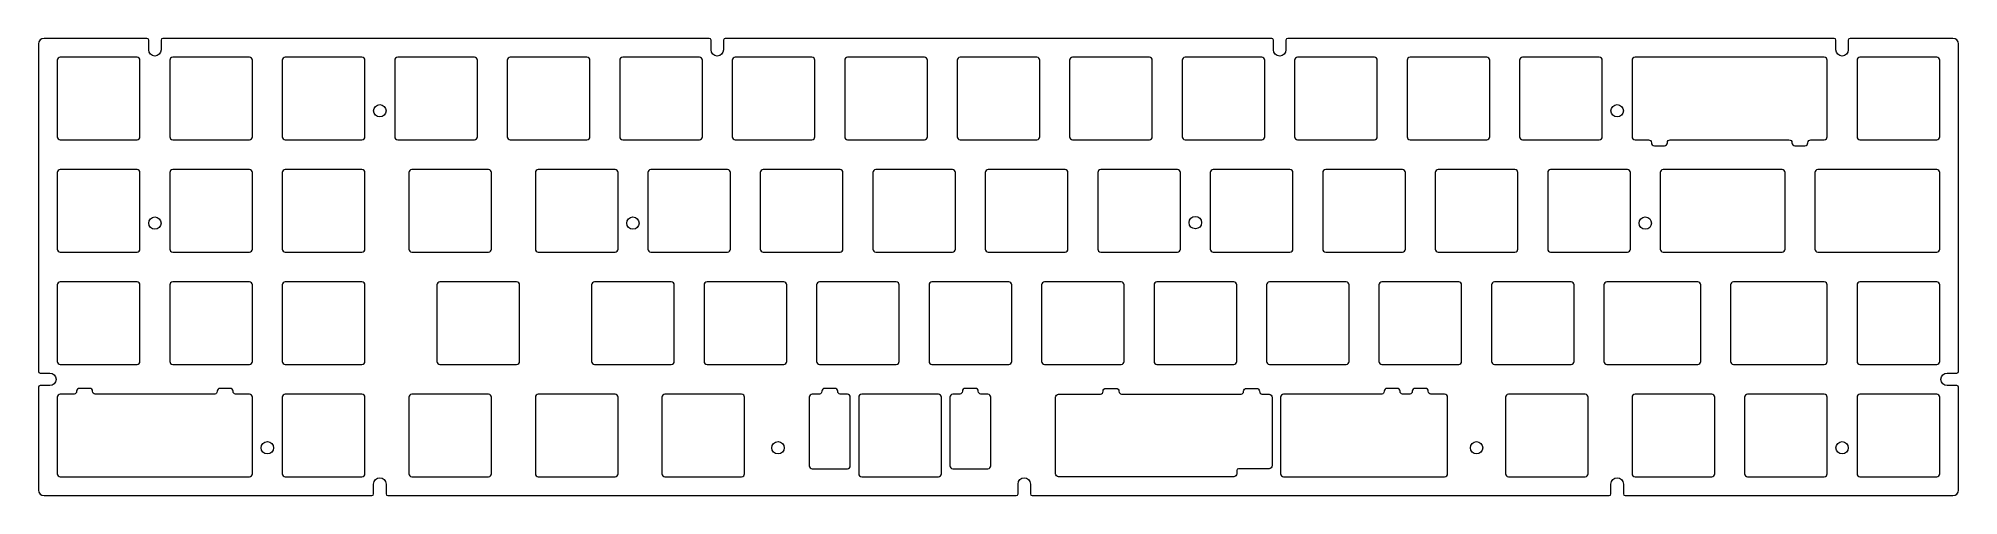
# Model space of a CAD drawing. Header units: millimetres. Extents: x -163 to 163, y -78 to -1.
import ezdxf

# ---------------------------------------------------------------- set-up
doc = ezdxf.new("R2010")
doc.units = ezdxf.units.MM
doc.header["$MEASUREMENT"] = 0
doc.layers.add('Layer 1', color=7, linetype='Continuous')

msp = doc.modelspace()

# ---------------------------------------------------------------- linework, layer by layer
at = {"layer": 'Layer 1', "lineweight": 9}
for points, knots in [([(-161.6501, -78.0785), (-162.1726, -78.0785), (-162.5999, -77.6509), (-162.5999, -77.1285), (-162.5999, -77.1285), (-162.5999, -77.1285), (-162.5999, -59.7034), (-162.5999, -59.7034), (-162.5999, -59.7034), (-162.5999, -59.5378), (-162.4656, -59.4035), (-162.2999, -59.4035), (-162.2999, -59.4035), (-162.2999, -59.4035), (-160.65, -59.4034), (-160.65, -59.4034), (-160.65, -59.4034), (-160.65, -59.4034), (-160.6498, -59.4035), (-160.6498, -59.4035), (-160.6498, -59.4035), (-160.0723, -59.4035), (-159.5999, -58.931), (-159.5999, -58.3536), (-159.5999, -58.3536), (-159.5999, -58.3536), (-159.5999, -58.3534), (-159.5999, -58.3534), (-159.5999, -58.3534), (-159.5999, -57.776), (-160.0723, -57.3035), (-160.6498, -57.3034), (-160.6498, -57.3034), (-160.6498, -57.3034), (-160.65, -57.3035), (-160.65, -57.3035), (-160.65, -57.3035), (-161.2333, -57.3035), (-161.7166, -57.3035), (-162.2999, -57.3035), (-162.2999, -57.3035), (-162.4656, -57.3035), (-162.5999, -57.1692), (-162.5999, -57.0034), (-162.5999, -57.0034), (-162.5999, -57.0034), (-162.5999, -1.4787), (-162.5999, -1.4787), (-162.5999, -1.4787), (-162.5999, -0.9563), (-162.1726, -0.5287), (-161.6501, -0.5287), (-161.6501, -0.5287), (-161.6501, -0.5287), (-144.2259, -0.5287), (-144.2259, -0.5287), (-144.2259, -0.5287), (-144.0602, -0.5287), (-143.9259, -0.663), (-143.9259, -0.8287), (-143.9259, -0.8287), (-143.9259, -0.8287), (-143.9259, -2.4786), (-143.9259, -2.4786), (-143.9259, -2.4786), (-143.9259, -2.4786), (-143.9259, -2.4788), (-143.9259, -2.4788), (-143.9259, -2.4788), (-143.9259, -3.0563), (-143.4535, -3.5287), (-142.8761, -3.5287), (-142.8761, -3.5287), (-142.8761, -3.5287), (-142.8758, -3.5287), (-142.8758, -3.5287), (-142.8758, -3.5287), (-142.2984, -3.5287), (-141.8259, -3.0563), (-141.8259, -2.4788), (-141.8259, -2.4788), (-141.8259, -2.4788), (-141.8259, -2.4786), (-141.8259, -2.4786), (-141.8259, -2.4786), (-141.8259, -1.862), (-141.8259, -1.4453), (-141.8259, -0.8287), (-141.8259, -0.8287), (-141.8259, -0.663), (-141.6916, -0.5287), (-141.5259, -0.5287), (-141.5259, -0.5287), (-141.5259, -0.5287), (-48.9756, -0.5287), (-48.9756, -0.5287), (-48.9756, -0.5287), (-48.8099, -0.5287), (-48.6756, -0.663), (-48.6756, -0.8287), (-48.6756, -0.8287), (-48.6756, -1.412), (-48.6756, -1.8953), (-48.6756, -2.4786), (-48.6756, -2.4786), (-48.6756, -2.4786), (-48.6756, -2.4788), (-48.6756, -2.4788), (-48.6756, -2.4788), (-48.6756, -3.0563), (-48.2032, -3.5287), (-47.6258, -3.5287), (-47.6258, -3.5287), (-47.6258, -3.5287), (-47.6255, -3.5287), (-47.6255, -3.5287), (-47.6255, -3.5287), (-47.0481, -3.5287), (-46.5756, -3.0563), (-46.5756, -2.4788), (-46.5756, -2.4788), (-46.5756, -2.4788), (-46.5756, -2.4786), (-46.5756, -2.4786), (-46.5756, -2.4786), (-46.5756, -1.8953), (-46.5756, -1.412), (-46.5756, -0.8287), (-46.5756, -0.8287), (-46.5756, -0.663), (-46.4413, -0.5287), (-46.2756, -0.5287), (-46.2756, -0.5287), (-46.2756, -0.5287), (46.2747, -0.5287), (46.2747, -0.5287), (46.2747, -0.5287), (46.4404, -0.5287), (46.5747, -0.663), (46.5747, -0.8287), (46.5747, -0.8287), (46.5747, -1.412), (46.5747, -1.8953), (46.5747, -2.4786), (46.5747, -2.4786), (46.5747, -2.4786), (46.5747, -2.4788), (46.5747, -2.4788), (46.5747, -2.4788), (46.5747, -3.0563), (47.0471, -3.5287), (47.6245, -3.5287), (47.6245, -3.5287), (47.6245, -3.5287), (47.6248, -3.5287), (47.6248, -3.5287), (47.6248, -3.5287), (48.2022, -3.5287), (48.6747, -3.0563), (48.6747, -2.4788), (48.6747, -2.4788), (48.6747, -2.4788), (48.6747, -2.4786), (48.6747, -2.4786), (48.6747, -2.4786), (48.6747, -2.4786), (48.6747, -0.8287), (48.6747, -0.8287), (48.6747, -0.8287), (48.6747, -0.663), (48.809, -0.5287), (48.9747, -0.5287), (48.9747, -0.5287), (48.9747, -0.5287), (141.5248, -0.5287), (141.5248, -0.5287), (141.5248, -0.5287), (141.6905, -0.5287), (141.8248, -0.663), (141.8248, -0.8287), (141.8248, -0.8287), (141.8248, -1.412), (141.8248, -1.8953), (141.8248, -2.4786), (141.8248, -2.4786), (141.8248, -2.4786), (141.8248, -2.4788), (141.8248, -2.4788), (141.8248, -2.4788), (141.8248, -3.0563), (142.2972, -3.5287), (142.8746, -3.5287), (142.8746, -3.5287), (142.8746, -3.5287), (142.8749, -3.5287), (142.8749, -3.5287), (142.8749, -3.5287), (143.4523, -3.5287), (143.9248, -3.0563), (143.9248, -2.4788), (143.9248, -2.4788), (143.9248, -2.4788), (143.9248, -2.4786), (143.9248, -2.4786), (143.9248, -2.4786), (143.9248, -1.8953), (143.9248, -1.412), (143.9248, -0.8287), (143.9248, -0.8287), (143.9248, -0.663), (144.0591, -0.5287), (144.2248, -0.5287), (144.2248, -0.5287), (144.2248, -0.5287), (161.6501, -0.5287), (161.6501, -0.5287), (161.6501, -0.5287), (162.1726, -0.5287), (162.5999, -0.9563), (162.5999, -1.4787), (162.5999, -1.4787), (162.5999, -1.4787), (162.5999, -57.0035), (162.5999, -57.0035), (162.5999, -57.0035), (162.5999, -57.1692), (162.4656, -57.3035), (162.2999, -57.3035), (162.2999, -57.3035), (161.7166, -57.3035), (161.2333, -57.3035), (160.65, -57.3035), (160.65, -57.3035), (160.65, -57.3035), (160.6498, -57.3035), (160.6498, -57.3035), (160.6498, -57.3035), (160.0723, -57.3035), (159.5999, -57.776), (159.5999, -58.3534), (159.5999, -58.3534), (159.5999, -58.3534), (159.5999, -58.3537), (159.5999, -58.3537), (159.5999, -58.3537), (159.5999, -58.9311), (160.0723, -59.4035), (160.6498, -59.4035), (160.6498, -59.4035), (160.6498, -59.4035), (160.65, -59.4035), (160.65, -59.4035), (160.65, -59.4035), (161.2333, -59.4035), (161.7166, -59.4035), (162.2999, -59.4035), (162.2999, -59.4035), (162.4656, -59.4035), (162.5999, -59.5378), (162.5999, -59.7035), (162.5999, -59.7035), (162.5999, -59.7035), (162.5999, -77.1285), (162.5999, -77.1285), (162.5999, -77.1285), (162.5999, -77.6509), (162.1726, -78.0785), (161.6501, -78.0785), (161.6501, -78.0785), (161.6501, -78.0785), (106.1257, -78.0785), (106.1257, -78.0785), (106.1257, -78.0785), (105.96, -78.0785), (105.8257, -77.9442), (105.8257, -77.7785), (105.8257, -77.7785), (105.8257, -77.1952), (105.8257, -76.6877), (105.8257, -76.1044), (105.8257, -76.1044), (105.8257, -76.1044), (105.8257, -76.1042), (105.8257, -76.1042), (105.8257, -76.1042), (105.8257, -75.5267), (105.3533, -75.0543), (104.7759, -75.0543), (104.7759, -75.0543), (104.7759, -75.0543), (104.7756, -75.0543), (104.7756, -75.0543), (104.7756, -75.0543), (104.1982, -75.0543), (103.7257, -75.5267), (103.7257, -76.1042), (103.7257, -76.1042), (103.7257, -76.1042), (103.7257, -76.1044), (103.7257, -76.1044), (103.7257, -76.1044), (103.7257, -76.6877), (103.7257, -77.1952), (103.7257, -77.7785), (103.7257, -77.7785), (103.7257, -77.9442), (103.5914, -78.0785), (103.4257, -78.0785), (103.4257, -78.0785), (103.4257, -78.0785), (5.7039, -78.0785), (5.7039, -78.0785), (5.7039, -78.0785), (5.5382, -78.0785), (5.4039, -77.9442), (5.4039, -77.7785), (5.4039, -77.7785), (5.4039, -77.1869), (5.4039, -76.6952), (5.4039, -76.1036), (5.4039, -76.1036), (5.4039, -76.1036), (5.4039, -76.1034), (5.4039, -76.1034), (5.4039, -76.1034), (5.4039, -75.5259), (4.9315, -75.0535), (4.3541, -75.0535), (4.3541, -75.0535), (4.3541, -75.0535), (4.3538, -75.0535), (4.3538, -75.0535), (4.3538, -75.0535), (3.7764, -75.0535), (3.3039, -75.5259), (3.3039, -76.1034), (3.3039, -76.1034), (3.3039, -76.1034), (3.3039, -76.1036), (3.3039, -76.1036), (3.3039, -76.1036), (3.3039, -76.6952), (3.3039, -77.1869), (3.3039, -77.7785), (3.3039, -77.7785), (3.3039, -77.9442), (3.1696, -78.0785), (3.0039, -78.0785), (3.0039, -78.0785), (3.0039, -78.0785), (-103.4224, -78.0785), (-103.4224, -78.0785), (-103.4224, -78.0785), (-103.5881, -78.0785), (-103.7224, -77.9442), (-103.7224, -77.7785), (-103.7224, -77.7785), (-103.7224, -77.1869), (-103.7224, -76.6952), (-103.7224, -76.1036), (-103.7224, -76.1036), (-103.7224, -76.1036), (-103.7224, -76.1034), (-103.7224, -76.1034), (-103.7224, -76.1034), (-103.7224, -75.5259), (-104.1948, -75.0535), (-104.7722, -75.0535), (-104.7722, -75.0535), (-104.7722, -75.0535), (-104.7725, -75.0535), (-104.7725, -75.0535), (-104.7725, -75.0535), (-105.3499, -75.0535), (-105.8224, -75.5259), (-105.8224, -76.1034), (-105.8224, -76.1034), (-105.8224, -76.1034), (-105.8224, -76.1036), (-105.8224, -76.1036), (-105.8224, -76.1036), (-105.8224, -76.6952), (-105.8224, -77.1869), (-105.8224, -77.7785), (-105.8224, -77.7785), (-105.8224, -77.9442), (-105.9567, -78.0785), (-106.1224, -78.0785), (-106.1224, -78.0785), (-106.1224, -78.0785), (-161.6501, -78.0785), (-161.6501, -78.0785)], [0, 0, 0, 0, 0.01010101, 0.01010101, 0.01010101, 0.01010101, 0.02020202, 0.02020202, 0.02020202, 0.02020202, 0.03030303, 0.03030303, 0.03030303, 0.03030303, 0.04040404, 0.04040404, 0.04040404, 0.04040404, 0.05050505, 0.05050505, 0.05050505, 0.05050505, 0.06060606, 0.06060606, 0.06060606, 0.06060606, 0.07070707, 0.07070707, 0.07070707, 0.07070707, 0.08080808, 0.08080808, 0.08080808, 0.08080808, 0.09090909, 0.09090909, 0.09090909, 0.09090909, 0.1010101, 0.1010101, 0.1010101, 0.1010101, 0.11111111, 0.11111111, 0.11111111, 0.11111111, 0.12121212, 0.12121212, 0.12121212, 0.12121212, 0.13131313, 0.13131313, 0.13131313, 0.13131313, 0.14141414, 0.14141414, 0.14141414, 0.14141414, 0.15151515, 0.15151515, 0.15151515, 0.15151515, 0.16161616, 0.16161616, 0.16161616, 0.16161616, 0.17171717, 0.17171717, 0.17171717, 0.17171717, 0.18181818, 0.18181818, 0.18181818, 0.18181818, 0.19191919, 0.19191919, 0.19191919, 0.19191919, 0.2020202, 0.2020202, 0.2020202, 0.2020202, 0.21212121, 0.21212121, 0.21212121, 0.21212121, 0.22222222, 0.22222222, 0.22222222, 0.22222222, 0.23232323, 0.23232323, 0.23232323, 0.23232323, 0.24242424, 0.24242424, 0.24242424, 0.24242424, 0.25252525, 0.25252525, 0.25252525, 0.25252525, 0.26262626, 0.26262626, 0.26262626, 0.26262626, 0.27272727, 0.27272727, 0.27272727, 0.27272727, 0.28282828, 0.28282828, 0.28282828, 0.28282828, 0.29292929, 0.29292929, 0.29292929, 0.29292929, 0.3030303, 0.3030303, 0.3030303, 0.3030303, 0.31313131, 0.31313131, 0.31313131, 0.31313131, 0.32323232, 0.32323232, 0.32323232, 0.32323232, 0.33333333, 0.33333333, 0.33333333, 0.33333333, 0.34343434, 0.34343434, 0.34343434, 0.34343434, 0.35353535, 0.35353535, 0.35353535, 0.35353535, 0.36363636, 0.36363636, 0.36363636, 0.36363636, 0.37373737, 0.37373737, 0.37373737, 0.37373737, 0.38383838, 0.38383838, 0.38383838, 0.38383838, 0.39393939, 0.39393939, 0.39393939, 0.39393939, 0.4040404, 0.4040404, 0.4040404, 0.4040404, 0.41414141, 0.41414141, 0.41414141, 0.41414141, 0.42424242, 0.42424242, 0.42424242, 0.42424242, 0.43434343, 0.43434343, 0.43434343, 0.43434343, 0.44444444, 0.44444444, 0.44444444, 0.44444444, 0.45454545, 0.45454545, 0.45454545, 0.45454545, 0.46464646, 0.46464646, 0.46464646, 0.46464646, 0.47474747, 0.47474747, 0.47474747, 0.47474747, 0.48484848, 0.48484848, 0.48484848, 0.48484848, 0.49494949, 0.49494949, 0.49494949, 0.49494949, 0.50505051, 0.50505051, 0.50505051, 0.50505051, 0.51515152, 0.51515152, 0.51515152, 0.51515152, 0.52525253, 0.52525253, 0.52525253, 0.52525253, 0.53535354, 0.53535354, 0.53535354, 0.53535354, 0.54545455, 0.54545455, 0.54545455, 0.54545455, 0.55555556, 0.55555556, 0.55555556, 0.55555556, 0.56565657, 0.56565657, 0.56565657, 0.56565657, 0.57575758, 0.57575758, 0.57575758, 0.57575758, 0.58585859, 0.58585859, 0.58585859, 0.58585859, 0.5959596, 0.5959596, 0.5959596, 0.5959596, 0.60606061, 0.60606061, 0.60606061, 0.60606061, 0.61616162, 0.61616162, 0.61616162, 0.61616162, 0.62626263, 0.62626263, 0.62626263, 0.62626263, 0.63636364, 0.63636364, 0.63636364, 0.63636364, 0.64646465, 0.64646465, 0.64646465, 0.64646465, 0.65656566, 0.65656566, 0.65656566, 0.65656566, 0.66666667, 0.66666667, 0.66666667, 0.66666667, 0.67676768, 0.67676768, 0.67676768, 0.67676768, 0.68686869, 0.68686869, 0.68686869, 0.68686869, 0.6969697, 0.6969697, 0.6969697, 0.6969697, 0.70707071, 0.70707071, 0.70707071, 0.70707071, 0.71717172, 0.71717172, 0.71717172, 0.71717172, 0.72727273, 0.72727273, 0.72727273, 0.72727273, 0.73737374, 0.73737374, 0.73737374, 0.73737374, 0.74747475, 0.74747475, 0.74747475, 0.74747475, 0.75757576, 0.75757576, 0.75757576, 0.75757576, 0.76767677, 0.76767677, 0.76767677, 0.76767677, 0.77777778, 0.77777778, 0.77777778, 0.77777778, 0.78787879, 0.78787879, 0.78787879, 0.78787879, 0.7979798, 0.7979798, 0.7979798, 0.7979798, 0.80808081, 0.80808081, 0.80808081, 0.80808081, 0.81818182, 0.81818182, 0.81818182, 0.81818182, 0.82828283, 0.82828283, 0.82828283, 0.82828283, 0.83838384, 0.83838384, 0.83838384, 0.83838384, 0.84848485, 0.84848485, 0.84848485, 0.84848485, 0.85858586, 0.85858586, 0.85858586, 0.85858586, 0.86868687, 0.86868687, 0.86868687, 0.86868687, 0.87878788, 0.87878788, 0.87878788, 0.87878788, 0.88888889, 0.88888889, 0.88888889, 0.88888889, 0.8989899, 0.8989899, 0.8989899, 0.8989899, 0.90909091, 0.90909091, 0.90909091, 0.90909091, 0.91919192, 0.91919192, 0.91919192, 0.91919192, 0.92929293, 0.92929293, 0.92929293, 0.92929293, 0.93939394, 0.93939394, 0.93939394, 0.93939394, 0.94949495, 0.94949495, 0.94949495, 0.94949495, 0.95959596, 0.95959596, 0.95959596, 0.95959596, 0.96969697, 0.96969697, 0.96969697, 0.96969697, 0.97979798, 0.97979798, 0.97979798, 0.97979798, 1, 1, 1, 1]), ([(-158.9, -3.7289), (-158.9, -3.7289), (-145.8998, -3.7289), (-145.8998, -3.7289), (-145.8998, -3.7289), (-145.6248, -3.7289), (-145.3999, -3.9539), (-145.3999, -4.2289), (-145.3999, -4.2289), (-145.3999, -4.2289), (-145.3999, -17.2289), (-145.3999, -17.2289), (-145.3999, -17.2289), (-145.3999, -17.5039), (-145.6248, -17.7289), (-145.8998, -17.7289), (-145.8998, -17.7289), (-145.8998, -17.7289), (-158.9, -17.7289), (-158.9, -17.7289), (-158.9, -17.7289), (-159.175, -17.7289), (-159.3999, -17.5039), (-159.3999, -17.2289), (-159.3999, -17.2289), (-159.3999, -17.2289), (-159.3999, -4.2289), (-159.3999, -4.2289), (-159.3999, -4.2289), (-159.3999, -3.9539), (-159.175, -3.7289), (-158.9, -3.7289)], [0, 0, 0, 0, 0.11111111, 0.11111111, 0.11111111, 0.11111111, 0.22222222, 0.22222222, 0.22222222, 0.22222222, 0.33333333, 0.33333333, 0.33333333, 0.33333333, 0.44444444, 0.44444444, 0.44444444, 0.44444444, 0.55555556, 0.55555556, 0.55555556, 0.55555556, 0.66666667, 0.66666667, 0.66666667, 0.66666667, 0.77777778, 0.77777778, 0.77777778, 0.77777778, 1, 1, 1, 1]), ([(-139.8501, -3.7289), (-139.8501, -3.7289), (-126.8499, -3.7289), (-126.8499, -3.7289), (-126.8499, -3.7289), (-126.5749, -3.7289), (-126.35, -3.9539), (-126.35, -4.2289), (-126.35, -4.2289), (-126.35, -4.2289), (-126.35, -17.2289), (-126.35, -17.2289), (-126.35, -17.2289), (-126.35, -17.5039), (-126.5749, -17.7289), (-126.8499, -17.7289), (-126.8499, -17.7289), (-126.8499, -17.7289), (-139.8501, -17.7289), (-139.8501, -17.7289), (-139.8501, -17.7289), (-140.1251, -17.7289), (-140.35, -17.5039), (-140.35, -17.2289), (-140.35, -17.2289), (-140.35, -17.2289), (-140.35, -4.2289), (-140.35, -4.2289), (-140.35, -4.2289), (-140.35, -3.9539), (-140.1251, -3.7289), (-139.8501, -3.7289)], [0, 0, 0, 0, 0.11111111, 0.11111111, 0.11111111, 0.11111111, 0.22222222, 0.22222222, 0.22222222, 0.22222222, 0.33333333, 0.33333333, 0.33333333, 0.33333333, 0.44444444, 0.44444444, 0.44444444, 0.44444444, 0.55555556, 0.55555556, 0.55555556, 0.55555556, 0.66666667, 0.66666667, 0.66666667, 0.66666667, 0.77777778, 0.77777778, 0.77777778, 0.77777778, 1, 1, 1, 1]), ([(-120.7999, -3.7289), (-120.7999, -3.7289), (-107.7997, -3.7289), (-107.7997, -3.7289), (-107.7997, -3.7289), (-107.5247, -3.7289), (-107.2998, -3.9539), (-107.2998, -4.2289), (-107.2998, -4.2289), (-107.2998, -4.2289), (-107.2998, -17.2289), (-107.2998, -17.2289), (-107.2998, -17.2289), (-107.2998, -17.5039), (-107.5247, -17.7289), (-107.7997, -17.7289), (-107.7997, -17.7289), (-107.7997, -17.7289), (-120.7999, -17.7289), (-120.7999, -17.7289), (-120.7999, -17.7289), (-121.0749, -17.7289), (-121.2998, -17.5039), (-121.2998, -17.2289), (-121.2998, -17.2289), (-121.2998, -17.2289), (-121.2998, -4.2289), (-121.2998, -4.2289), (-121.2998, -4.2289), (-121.2998, -3.9539), (-121.0749, -3.7289), (-120.7999, -3.7289)], [0, 0, 0, 0, 0.11111111, 0.11111111, 0.11111111, 0.11111111, 0.22222222, 0.22222222, 0.22222222, 0.22222222, 0.33333333, 0.33333333, 0.33333333, 0.33333333, 0.44444444, 0.44444444, 0.44444444, 0.44444444, 0.55555556, 0.55555556, 0.55555556, 0.55555556, 0.66666667, 0.66666667, 0.66666667, 0.66666667, 0.77777778, 0.77777778, 0.77777778, 0.77777778, 1, 1, 1, 1]), ([(-101.7497, -3.7289), (-101.7497, -3.7289), (-88.7495, -3.7289), (-88.7495, -3.7289), (-88.7495, -3.7289), (-88.4745, -3.7289), (-88.2496, -3.9539), (-88.2496, -4.2289), (-88.2496, -4.2289), (-88.2496, -4.2289), (-88.2496, -17.2289), (-88.2496, -17.2289), (-88.2496, -17.2289), (-88.2496, -17.5039), (-88.4745, -17.7289), (-88.7495, -17.7289), (-88.7495, -17.7289), (-88.7495, -17.7289), (-101.7497, -17.7289), (-101.7497, -17.7289), (-101.7497, -17.7289), (-102.0247, -17.7289), (-102.2496, -17.5039), (-102.2496, -17.2289), (-102.2496, -17.2289), (-102.2496, -17.2289), (-102.2496, -4.2289), (-102.2496, -4.2289), (-102.2496, -4.2289), (-102.2496, -3.9539), (-102.0247, -3.7289), (-101.7497, -3.7289)], [0, 0, 0, 0, 0.11111111, 0.11111111, 0.11111111, 0.11111111, 0.22222222, 0.22222222, 0.22222222, 0.22222222, 0.33333333, 0.33333333, 0.33333333, 0.33333333, 0.44444444, 0.44444444, 0.44444444, 0.44444444, 0.55555556, 0.55555556, 0.55555556, 0.55555556, 0.66666667, 0.66666667, 0.66666667, 0.66666667, 0.77777778, 0.77777778, 0.77777778, 0.77777778, 1, 1, 1, 1]), ([(-82.6995, -3.7289), (-82.6995, -3.7289), (-69.6993, -3.7289), (-69.6993, -3.7289), (-69.6993, -3.7289), (-69.4243, -3.7289), (-69.1994, -3.9539), (-69.1994, -4.2289), (-69.1994, -4.2289), (-69.1994, -4.2289), (-69.1994, -17.2289), (-69.1994, -17.2289), (-69.1994, -17.2289), (-69.1994, -17.5039), (-69.4243, -17.7289), (-69.6993, -17.7289), (-69.6993, -17.7289), (-69.6993, -17.7289), (-82.6995, -17.7289), (-82.6995, -17.7289), (-82.6995, -17.7289), (-82.9745, -17.7289), (-83.1994, -17.5039), (-83.1994, -17.2289), (-83.1994, -17.2289), (-83.1994, -17.2289), (-83.1994, -4.2289), (-83.1994, -4.2289), (-83.1994, -4.2289), (-83.1994, -3.9539), (-82.9745, -3.7289), (-82.6995, -3.7289)], [0, 0, 0, 0, 0.11111111, 0.11111111, 0.11111111, 0.11111111, 0.22222222, 0.22222222, 0.22222222, 0.22222222, 0.33333333, 0.33333333, 0.33333333, 0.33333333, 0.44444444, 0.44444444, 0.44444444, 0.44444444, 0.55555556, 0.55555556, 0.55555556, 0.55555556, 0.66666667, 0.66666667, 0.66666667, 0.66666667, 0.77777778, 0.77777778, 0.77777778, 0.77777778, 1, 1, 1, 1]), ([(-63.6495, -3.7289), (-63.6495, -3.7289), (-50.6493, -3.7289), (-50.6493, -3.7289), (-50.6493, -3.7289), (-50.3743, -3.7289), (-50.1494, -3.9539), (-50.1494, -4.2289), (-50.1494, -4.2289), (-50.1494, -4.2289), (-50.1494, -17.2289), (-50.1494, -17.2289), (-50.1494, -17.2289), (-50.1494, -17.5039), (-50.3743, -17.7289), (-50.6493, -17.7289), (-50.6493, -17.7289), (-50.6493, -17.7289), (-63.6495, -17.7289), (-63.6495, -17.7289), (-63.6495, -17.7289), (-63.9245, -17.7289), (-64.1494, -17.5039), (-64.1494, -17.2289), (-64.1494, -17.2289), (-64.1494, -17.2289), (-64.1494, -4.2289), (-64.1494, -4.2289), (-64.1494, -4.2289), (-64.1494, -3.9539), (-63.9245, -3.7289), (-63.6495, -3.7289)], [0, 0, 0, 0, 0.11111111, 0.11111111, 0.11111111, 0.11111111, 0.22222222, 0.22222222, 0.22222222, 0.22222222, 0.33333333, 0.33333333, 0.33333333, 0.33333333, 0.44444444, 0.44444444, 0.44444444, 0.44444444, 0.55555556, 0.55555556, 0.55555556, 0.55555556, 0.66666667, 0.66666667, 0.66666667, 0.66666667, 0.77777778, 0.77777778, 0.77777778, 0.77777778, 1, 1, 1, 1]), ([(-44.5997, -3.7289), (-44.5997, -3.7289), (-31.5995, -3.7289), (-31.5995, -3.7289), (-31.5995, -3.7289), (-31.3245, -3.7289), (-31.0996, -3.9539), (-31.0996, -4.2289), (-31.0996, -4.2289), (-31.0996, -4.2289), (-31.0996, -17.2289), (-31.0996, -17.2289), (-31.0996, -17.2289), (-31.0996, -17.5039), (-31.3245, -17.7289), (-31.5995, -17.7289), (-31.5995, -17.7289), (-31.5995, -17.7289), (-44.5997, -17.7289), (-44.5997, -17.7289), (-44.5997, -17.7289), (-44.8747, -17.7289), (-45.0996, -17.5039), (-45.0996, -17.2289), (-45.0996, -17.2289), (-45.0996, -17.2289), (-45.0996, -4.2289), (-45.0996, -4.2289), (-45.0996, -4.2289), (-45.0996, -3.9539), (-44.8747, -3.7289), (-44.5997, -3.7289)], [0, 0, 0, 0, 0.11111111, 0.11111111, 0.11111111, 0.11111111, 0.22222222, 0.22222222, 0.22222222, 0.22222222, 0.33333333, 0.33333333, 0.33333333, 0.33333333, 0.44444444, 0.44444444, 0.44444444, 0.44444444, 0.55555556, 0.55555556, 0.55555556, 0.55555556, 0.66666667, 0.66666667, 0.66666667, 0.66666667, 0.77777778, 0.77777778, 0.77777778, 0.77777778, 1, 1, 1, 1]), ([(-25.5495, -3.7289), (-25.5495, -3.7289), (-12.5493, -3.7289), (-12.5493, -3.7289), (-12.5493, -3.7289), (-12.2743, -3.7289), (-12.0494, -3.9539), (-12.0494, -4.2289), (-12.0494, -4.2289), (-12.0494, -4.2289), (-12.0494, -17.2289), (-12.0494, -17.2289), (-12.0494, -17.2289), (-12.0494, -17.5039), (-12.2743, -17.7289), (-12.5493, -17.7289), (-12.5493, -17.7289), (-12.5493, -17.7289), (-25.5495, -17.7289), (-25.5495, -17.7289), (-25.5495, -17.7289), (-25.8245, -17.7289), (-26.0494, -17.5039), (-26.0494, -17.2289), (-26.0494, -17.2289), (-26.0494, -17.2289), (-26.0494, -4.2289), (-26.0494, -4.2289), (-26.0494, -4.2289), (-26.0494, -3.9539), (-25.8245, -3.7289), (-25.5495, -3.7289)], [0, 0, 0, 0, 0.11111111, 0.11111111, 0.11111111, 0.11111111, 0.22222222, 0.22222222, 0.22222222, 0.22222222, 0.33333333, 0.33333333, 0.33333333, 0.33333333, 0.44444444, 0.44444444, 0.44444444, 0.44444444, 0.55555556, 0.55555556, 0.55555556, 0.55555556, 0.66666667, 0.66666667, 0.66666667, 0.66666667, 0.77777778, 0.77777778, 0.77777778, 0.77777778, 1, 1, 1, 1]), ([(-6.4995, -3.7289), (-6.4995, -3.7289), (6.5007, -3.7289), (6.5007, -3.7289), (6.5007, -3.7289), (6.7757, -3.7289), (7.0006, -3.9539), (7.0006, -4.2289), (7.0006, -4.2289), (7.0006, -4.2289), (7.0006, -17.2289), (7.0006, -17.2289), (7.0006, -17.2289), (7.0006, -17.5039), (6.7757, -17.7289), (6.5007, -17.7289), (6.5007, -17.7289), (6.5007, -17.7289), (-6.4995, -17.7289), (-6.4995, -17.7289), (-6.4995, -17.7289), (-6.7745, -17.7289), (-6.9994, -17.5039), (-6.9994, -17.2289), (-6.9994, -17.2289), (-6.9994, -17.2289), (-6.9994, -4.2289), (-6.9994, -4.2289), (-6.9994, -4.2289), (-6.9994, -3.9539), (-6.7745, -3.7289), (-6.4995, -3.7289)], [0, 0, 0, 0, 0.11111111, 0.11111111, 0.11111111, 0.11111111, 0.22222222, 0.22222222, 0.22222222, 0.22222222, 0.33333333, 0.33333333, 0.33333333, 0.33333333, 0.44444444, 0.44444444, 0.44444444, 0.44444444, 0.55555556, 0.55555556, 0.55555556, 0.55555556, 0.66666667, 0.66666667, 0.66666667, 0.66666667, 0.77777778, 0.77777778, 0.77777778, 0.77777778, 1, 1, 1, 1]), ([(12.5507, -3.7289), (12.5507, -3.7289), (25.5509, -3.7289), (25.5509, -3.7289), (25.5509, -3.7289), (25.8259, -3.7289), (26.0508, -3.9539), (26.0508, -4.2289), (26.0508, -4.2289), (26.0508, -4.2289), (26.0508, -17.2289), (26.0508, -17.2289), (26.0508, -17.2289), (26.0508, -17.5039), (25.8259, -17.7289), (25.5509, -17.7289), (25.5509, -17.7289), (25.5509, -17.7289), (12.5507, -17.7289), (12.5507, -17.7289), (12.5507, -17.7289), (12.2757, -17.7289), (12.0508, -17.5039), (12.0508, -17.2289), (12.0508, -17.2289), (12.0508, -17.2289), (12.0508, -4.2289), (12.0508, -4.2289), (12.0508, -4.2289), (12.0508, -3.9539), (12.2757, -3.7289), (12.5507, -3.7289)], [0, 0, 0, 0, 0.11111111, 0.11111111, 0.11111111, 0.11111111, 0.22222222, 0.22222222, 0.22222222, 0.22222222, 0.33333333, 0.33333333, 0.33333333, 0.33333333, 0.44444444, 0.44444444, 0.44444444, 0.44444444, 0.55555556, 0.55555556, 0.55555556, 0.55555556, 0.66666667, 0.66666667, 0.66666667, 0.66666667, 0.77777778, 0.77777778, 0.77777778, 0.77777778, 1, 1, 1, 1]), ([(31.6007, -3.7289), (31.6007, -3.7289), (44.6009, -3.7289), (44.6009, -3.7289), (44.6009, -3.7289), (44.8759, -3.7289), (45.1008, -3.9539), (45.1008, -4.2289), (45.1008, -4.2289), (45.1008, -4.2289), (45.1008, -17.2289), (45.1008, -17.2289), (45.1008, -17.2289), (45.1008, -17.5039), (44.8759, -17.7289), (44.6009, -17.7289), (44.6009, -17.7289), (44.6009, -17.7289), (31.6007, -17.7289), (31.6007, -17.7289), (31.6007, -17.7289), (31.3257, -17.7289), (31.1008, -17.5039), (31.1008, -17.2289), (31.1008, -17.2289), (31.1008, -17.2289), (31.1008, -4.2289), (31.1008, -4.2289), (31.1008, -4.2289), (31.1008, -3.9539), (31.3257, -3.7289), (31.6007, -3.7289)], [0, 0, 0, 0, 0.11111111, 0.11111111, 0.11111111, 0.11111111, 0.22222222, 0.22222222, 0.22222222, 0.22222222, 0.33333333, 0.33333333, 0.33333333, 0.33333333, 0.44444444, 0.44444444, 0.44444444, 0.44444444, 0.55555556, 0.55555556, 0.55555556, 0.55555556, 0.66666667, 0.66666667, 0.66666667, 0.66666667, 0.77777778, 0.77777778, 0.77777778, 0.77777778, 1, 1, 1, 1]), ([(50.6505, -3.7289), (50.6505, -3.7289), (63.6507, -3.7289), (63.6507, -3.7289), (63.6507, -3.7289), (63.9257, -3.7289), (64.1506, -3.9539), (64.1506, -4.2289), (64.1506, -4.2289), (64.1506, -4.2289), (64.1506, -17.2289), (64.1506, -17.2289), (64.1506, -17.2289), (64.1506, -17.5039), (63.9257, -17.7289), (63.6507, -17.7289), (63.6507, -17.7289), (63.6507, -17.7289), (50.6505, -17.7289), (50.6505, -17.7289), (50.6505, -17.7289), (50.3755, -17.7289), (50.1506, -17.5039), (50.1506, -17.2289), (50.1506, -17.2289), (50.1506, -17.2289), (50.1506, -4.2289), (50.1506, -4.2289), (50.1506, -4.2289), (50.1506, -3.9539), (50.3755, -3.7289), (50.6505, -3.7289)], [0, 0, 0, 0, 0.11111111, 0.11111111, 0.11111111, 0.11111111, 0.22222222, 0.22222222, 0.22222222, 0.22222222, 0.33333333, 0.33333333, 0.33333333, 0.33333333, 0.44444444, 0.44444444, 0.44444444, 0.44444444, 0.55555556, 0.55555556, 0.55555556, 0.55555556, 0.66666667, 0.66666667, 0.66666667, 0.66666667, 0.77777778, 0.77777778, 0.77777778, 0.77777778, 1, 1, 1, 1]), ([(69.7007, -3.7289), (69.7007, -3.7289), (82.7009, -3.7289), (82.7009, -3.7289), (82.7009, -3.7289), (82.9759, -3.7289), (83.2008, -3.9539), (83.2008, -4.2289), (83.2008, -4.2289), (83.2008, -4.2289), (83.2008, -17.2289), (83.2008, -17.2289), (83.2008, -17.2289), (83.2008, -17.5039), (82.9759, -17.7289), (82.7009, -17.7289), (82.7009, -17.7289), (82.7009, -17.7289), (69.7007, -17.7289), (69.7007, -17.7289), (69.7007, -17.7289), (69.4257, -17.7289), (69.2008, -17.5039), (69.2008, -17.2289), (69.2008, -17.2289), (69.2008, -17.2289), (69.2008, -4.2289), (69.2008, -4.2289), (69.2008, -4.2289), (69.2008, -3.9539), (69.4257, -3.7289), (69.7007, -3.7289)], [0, 0, 0, 0, 0.11111111, 0.11111111, 0.11111111, 0.11111111, 0.22222222, 0.22222222, 0.22222222, 0.22222222, 0.33333333, 0.33333333, 0.33333333, 0.33333333, 0.44444444, 0.44444444, 0.44444444, 0.44444444, 0.55555556, 0.55555556, 0.55555556, 0.55555556, 0.66666667, 0.66666667, 0.66666667, 0.66666667, 0.77777778, 0.77777778, 0.77777778, 0.77777778, 1, 1, 1, 1]), ([(88.7508, -3.7289), (88.7508, -3.7289), (101.751, -3.7289), (101.751, -3.7289), (101.751, -3.7289), (102.026, -3.7289), (102.2509, -3.9539), (102.2509, -4.2289), (102.2509, -4.2289), (102.2509, -4.2289), (102.2509, -17.2289), (102.2509, -17.2289), (102.2509, -17.2289), (102.2509, -17.5039), (102.026, -17.7289), (101.751, -17.7289), (101.751, -17.7289), (101.751, -17.7289), (88.7508, -17.7289), (88.7508, -17.7289), (88.7508, -17.7289), (88.4758, -17.7289), (88.2509, -17.5039), (88.2509, -17.2289), (88.2509, -17.2289), (88.2509, -17.2289), (88.2509, -4.2289), (88.2509, -4.2289), (88.2509, -4.2289), (88.2509, -3.9539), (88.4758, -3.7289), (88.7508, -3.7289)], [0, 0, 0, 0, 0.11111111, 0.11111111, 0.11111111, 0.11111111, 0.22222222, 0.22222222, 0.22222222, 0.22222222, 0.33333333, 0.33333333, 0.33333333, 0.33333333, 0.44444444, 0.44444444, 0.44444444, 0.44444444, 0.55555556, 0.55555556, 0.55555556, 0.55555556, 0.66666667, 0.66666667, 0.66666667, 0.66666667, 0.77777778, 0.77777778, 0.77777778, 0.77777778, 1, 1, 1, 1]), ([(107.801, -3.7289), (107.801, -3.7289), (139.8512, -3.7289), (139.8512, -3.7289), (139.8512, -3.7289), (140.1262, -3.7289), (140.3511, -3.954), (140.3511, -4.2289), (140.3511, -4.2289), (140.3511, -4.2289), (140.3511, -17.2289), (140.3511, -17.2289), (140.3511, -17.2289), (140.3511, -17.5038), (140.1261, -17.7289), (139.8512, -17.7289), (139.8512, -17.7289), (139.8512, -17.7289), (137.574, -17.7289), (137.574, -17.7289), (137.574, -17.7289), (137.299, -17.7289), (137.074, -17.954), (137.074, -18.2288), (137.074, -18.2288), (137.074, -18.5035), (136.8475, -18.7288), (136.574, -18.7288), (136.574, -18.7288), (136.574, -18.7288), (134.874, -18.7288), (134.874, -18.7288), (134.874, -18.7288), (134.6005, -18.7288), (134.374, -18.5028), (134.374, -18.2288), (134.374, -18.2288), (134.374, -17.954), (134.149, -17.7289), (133.874, -17.7289), (133.874, -17.7289), (133.874, -17.7289), (113.7742, -17.7289), (113.7742, -17.7289), (113.7742, -17.7289), (113.4992, -17.7289), (113.2742, -17.954), (113.2742, -18.2288), (113.2742, -18.2288), (113.2742, -18.5035), (113.0477, -18.7288), (112.7742, -18.7288), (112.7742, -18.7288), (112.7742, -18.7288), (111.0742, -18.7288), (111.0742, -18.7288), (111.0742, -18.7288), (110.8007, -18.7288), (110.5742, -18.5028), (110.5742, -18.2288), (110.5742, -18.2288), (110.5742, -17.954), (110.3492, -17.7289), (110.0742, -17.7289), (110.0742, -17.7289), (110.0742, -17.7289), (107.801, -17.7289), (107.801, -17.7289), (107.801, -17.7289), (107.5261, -17.7289), (107.3011, -17.5039), (107.3011, -17.2289), (107.3011, -17.2289), (107.3011, -17.2289), (107.3011, -4.2289), (107.3011, -4.2289), (107.3011, -4.2289), (107.3011, -3.9539), (107.526, -3.7289), (107.801, -3.7289)], [0, 0, 0, 0, 0.04761905, 0.04761905, 0.04761905, 0.04761905, 0.0952381, 0.0952381, 0.0952381, 0.0952381, 0.14285714, 0.14285714, 0.14285714, 0.14285714, 0.19047619, 0.19047619, 0.19047619, 0.19047619, 0.23809524, 0.23809524, 0.23809524, 0.23809524, 0.28571429, 0.28571429, 0.28571429, 0.28571429, 0.33333333, 0.33333333, 0.33333333, 0.33333333, 0.38095238, 0.38095238, 0.38095238, 0.38095238, 0.42857143, 0.42857143, 0.42857143, 0.42857143, 0.47619048, 0.47619048, 0.47619048, 0.47619048, 0.52380952, 0.52380952, 0.52380952, 0.52380952, 0.57142857, 0.57142857, 0.57142857, 0.57142857, 0.61904762, 0.61904762, 0.61904762, 0.61904762, 0.66666667, 0.66666667, 0.66666667, 0.66666667, 0.71428571, 0.71428571, 0.71428571, 0.71428571, 0.76190476, 0.76190476, 0.76190476, 0.76190476, 0.80952381, 0.80952381, 0.80952381, 0.80952381, 0.85714286, 0.85714286, 0.85714286, 0.85714286, 0.9047619, 0.9047619, 0.9047619, 0.9047619, 1, 1, 1, 1]), ([(145.9008, -3.7289), (145.9008, -3.7289), (158.901, -3.7289), (158.901, -3.7289), (158.901, -3.7289), (159.176, -3.7289), (159.4009, -3.9539), (159.4009, -4.2289), (159.4009, -4.2289), (159.4009, -4.2289), (159.4009, -17.2289), (159.4009, -17.2289), (159.4009, -17.2289), (159.4009, -17.5039), (159.176, -17.7289), (158.901, -17.7289), (158.901, -17.7289), (158.901, -17.7289), (145.9008, -17.7289), (145.9008, -17.7289), (145.9008, -17.7289), (145.6258, -17.7289), (145.4009, -17.5039), (145.4009, -17.2289), (145.4009, -17.2289), (145.4009, -17.2289), (145.4009, -4.2289), (145.4009, -4.2289), (145.4009, -4.2289), (145.4009, -3.9539), (145.6258, -3.7289), (145.9008, -3.7289)], [0, 0, 0, 0, 0.11111111, 0.11111111, 0.11111111, 0.11111111, 0.22222222, 0.22222222, 0.22222222, 0.22222222, 0.33333333, 0.33333333, 0.33333333, 0.33333333, 0.44444444, 0.44444444, 0.44444444, 0.44444444, 0.55555556, 0.55555556, 0.55555556, 0.55555556, 0.66666667, 0.66666667, 0.66666667, 0.66666667, 0.77777778, 0.77777778, 0.77777778, 0.77777778, 1, 1, 1, 1]), ([(-104.7747, -11.7634), (-105.3546, -11.7634), (-105.8247, -12.2335), (-105.8247, -12.8134), (-105.8247, -12.8134), (-105.8247, -13.3933), (-105.3546, -13.8634), (-104.7747, -13.8634), (-104.7747, -13.8634), (-104.1948, -13.8634), (-103.7247, -13.3933), (-103.7247, -12.8134), (-103.7247, -12.8134), (-103.7247, -12.2335), (-104.1948, -11.7634), (-104.7747, -11.7634)], [0, 0, 0, 0, 0.2, 0.2, 0.2, 0.2, 0.4, 0.4, 0.4, 0.4, 0.6, 0.6, 0.6, 0.6, 1, 1, 1, 1]), ([(104.7764, -11.7634), (104.1965, -11.7634), (103.7264, -12.2335), (103.7264, -12.8134), (103.7264, -12.8134), (103.7264, -13.3933), (104.1965, -13.8634), (104.7764, -13.8634), (104.7764, -13.8634), (105.3563, -13.8634), (105.8264, -13.3933), (105.8264, -12.8134), (105.8264, -12.8134), (105.8264, -12.2335), (105.3563, -11.7634), (104.7764, -11.7634)], [0, 0, 0, 0, 0.2, 0.2, 0.2, 0.2, 0.4, 0.4, 0.4, 0.4, 0.6, 0.6, 0.6, 0.6, 1, 1, 1, 1]), ([(-158.9, -22.7784), (-158.9, -22.7784), (-145.8998, -22.7784), (-145.8998, -22.7784), (-145.8998, -22.7784), (-145.6248, -22.7784), (-145.3999, -23.0034), (-145.3999, -23.2784), (-145.3999, -23.2784), (-145.3999, -23.2784), (-145.3999, -36.2784), (-145.3999, -36.2784), (-145.3999, -36.2784), (-145.3999, -36.5534), (-145.6248, -36.7784), (-145.8998, -36.7784), (-145.8998, -36.7784), (-145.8998, -36.7784), (-158.9, -36.7784), (-158.9, -36.7784), (-158.9, -36.7784), (-159.175, -36.7784), (-159.3999, -36.5534), (-159.3999, -36.2784), (-159.3999, -36.2784), (-159.3999, -36.2784), (-159.3999, -23.2784), (-159.3999, -23.2784), (-159.3999, -23.2784), (-159.3999, -23.0034), (-159.175, -22.7784), (-158.9, -22.7784)], [0, 0, 0, 0, 0.11111111, 0.11111111, 0.11111111, 0.11111111, 0.22222222, 0.22222222, 0.22222222, 0.22222222, 0.33333333, 0.33333333, 0.33333333, 0.33333333, 0.44444444, 0.44444444, 0.44444444, 0.44444444, 0.55555556, 0.55555556, 0.55555556, 0.55555556, 0.66666667, 0.66666667, 0.66666667, 0.66666667, 0.77777778, 0.77777778, 0.77777778, 0.77777778, 1, 1, 1, 1]), ([(-139.8501, -22.7784), (-139.8501, -22.7784), (-126.8499, -22.7784), (-126.8499, -22.7784), (-126.8499, -22.7784), (-126.5749, -22.7784), (-126.35, -23.0034), (-126.35, -23.2784), (-126.35, -23.2784), (-126.35, -23.2784), (-126.35, -36.2784), (-126.35, -36.2784), (-126.35, -36.2784), (-126.35, -36.5534), (-126.5749, -36.7784), (-126.8499, -36.7784), (-126.8499, -36.7784), (-126.8499, -36.7784), (-139.8501, -36.7784), (-139.8501, -36.7784), (-139.8501, -36.7784), (-140.1251, -36.7784), (-140.35, -36.5534), (-140.35, -36.2784), (-140.35, -36.2784), (-140.35, -36.2784), (-140.35, -23.2784), (-140.35, -23.2784), (-140.35, -23.2784), (-140.35, -23.0034), (-140.1251, -22.7784), (-139.8501, -22.7784)], [0, 0, 0, 0, 0.11111111, 0.11111111, 0.11111111, 0.11111111, 0.22222222, 0.22222222, 0.22222222, 0.22222222, 0.33333333, 0.33333333, 0.33333333, 0.33333333, 0.44444444, 0.44444444, 0.44444444, 0.44444444, 0.55555556, 0.55555556, 0.55555556, 0.55555556, 0.66666667, 0.66666667, 0.66666667, 0.66666667, 0.77777778, 0.77777778, 0.77777778, 0.77777778, 1, 1, 1, 1]), ([(-120.7999, -22.7784), (-120.7999, -22.7784), (-107.7997, -22.7784), (-107.7997, -22.7784), (-107.7997, -22.7784), (-107.5247, -22.7784), (-107.2998, -23.0034), (-107.2998, -23.2784), (-107.2998, -23.2784), (-107.2998, -23.2784), (-107.2998, -36.2784), (-107.2998, -36.2784), (-107.2998, -36.2784), (-107.2998, -36.5534), (-107.5247, -36.7784), (-107.7997, -36.7784), (-107.7997, -36.7784), (-107.7997, -36.7784), (-120.7999, -36.7784), (-120.7999, -36.7784), (-120.7999, -36.7784), (-121.0749, -36.7784), (-121.2998, -36.5534), (-121.2998, -36.2784), (-121.2998, -36.2784), (-121.2998, -36.2784), (-121.2998, -23.2784), (-121.2998, -23.2784), (-121.2998, -23.2784), (-121.2998, -23.0034), (-121.0749, -22.7784), (-120.7999, -22.7784)], [0, 0, 0, 0, 0.11111111, 0.11111111, 0.11111111, 0.11111111, 0.22222222, 0.22222222, 0.22222222, 0.22222222, 0.33333333, 0.33333333, 0.33333333, 0.33333333, 0.44444444, 0.44444444, 0.44444444, 0.44444444, 0.55555556, 0.55555556, 0.55555556, 0.55555556, 0.66666667, 0.66666667, 0.66666667, 0.66666667, 0.77777778, 0.77777778, 0.77777778, 0.77777778, 1, 1, 1, 1]), ([(-99.3687, -22.7784), (-99.3687, -22.7784), (-86.3685, -22.7784), (-86.3685, -22.7784), (-86.3685, -22.7784), (-86.0935, -22.7784), (-85.8686, -23.0034), (-85.8686, -23.2784), (-85.8686, -23.2784), (-85.8686, -23.2784), (-85.8686, -36.2784), (-85.8686, -36.2784), (-85.8686, -36.2784), (-85.8686, -36.5534), (-86.0935, -36.7784), (-86.3685, -36.7784), (-86.3685, -36.7784), (-86.3685, -36.7784), (-99.3687, -36.7784), (-99.3687, -36.7784), (-99.3687, -36.7784), (-99.6437, -36.7784), (-99.8686, -36.5534), (-99.8686, -36.2784), (-99.8686, -36.2784), (-99.8686, -36.2784), (-99.8686, -23.2784), (-99.8686, -23.2784), (-99.8686, -23.2784), (-99.8686, -23.0034), (-99.6437, -22.7784), (-99.3687, -22.7784)], [0, 0, 0, 0, 0.11111111, 0.11111111, 0.11111111, 0.11111111, 0.22222222, 0.22222222, 0.22222222, 0.22222222, 0.33333333, 0.33333333, 0.33333333, 0.33333333, 0.44444444, 0.44444444, 0.44444444, 0.44444444, 0.55555556, 0.55555556, 0.55555556, 0.55555556, 0.66666667, 0.66666667, 0.66666667, 0.66666667, 0.77777778, 0.77777778, 0.77777778, 0.77777778, 1, 1, 1, 1]), ([(-77.9374, -22.7784), (-77.9374, -22.7784), (-64.9372, -22.7784), (-64.9372, -22.7784), (-64.9372, -22.7784), (-64.6622, -22.7784), (-64.4373, -23.0034), (-64.4373, -23.2784), (-64.4373, -23.2784), (-64.4373, -23.2784), (-64.4373, -36.2784), (-64.4373, -36.2784), (-64.4373, -36.2784), (-64.4373, -36.5534), (-64.6622, -36.7784), (-64.9372, -36.7784), (-64.9372, -36.7784), (-64.9372, -36.7784), (-77.9374, -36.7784), (-77.9374, -36.7784), (-77.9374, -36.7784), (-78.2124, -36.7784), (-78.4373, -36.5534), (-78.4373, -36.2784), (-78.4373, -36.2784), (-78.4373, -36.2784), (-78.4373, -23.2784), (-78.4373, -23.2784), (-78.4373, -23.2784), (-78.4373, -23.0034), (-78.2124, -22.7784), (-77.9374, -22.7784)], [0, 0, 0, 0, 0.11111111, 0.11111111, 0.11111111, 0.11111111, 0.22222222, 0.22222222, 0.22222222, 0.22222222, 0.33333333, 0.33333333, 0.33333333, 0.33333333, 0.44444444, 0.44444444, 0.44444444, 0.44444444, 0.55555556, 0.55555556, 0.55555556, 0.55555556, 0.66666667, 0.66666667, 0.66666667, 0.66666667, 0.77777778, 0.77777778, 0.77777778, 0.77777778, 1, 1, 1, 1]), ([(-58.8874, -22.7784), (-58.8874, -22.7784), (-45.8872, -22.7784), (-45.8872, -22.7784), (-45.8872, -22.7784), (-45.6122, -22.7784), (-45.3873, -23.0034), (-45.3873, -23.2784), (-45.3873, -23.2784), (-45.3873, -23.2784), (-45.3873, -36.2784), (-45.3873, -36.2784), (-45.3873, -36.2784), (-45.3873, -36.5534), (-45.6122, -36.7784), (-45.8872, -36.7784), (-45.8872, -36.7784), (-45.8872, -36.7784), (-58.8874, -36.7784), (-58.8874, -36.7784), (-58.8874, -36.7784), (-59.1624, -36.7784), (-59.3873, -36.5534), (-59.3873, -36.2784), (-59.3873, -36.2784), (-59.3873, -36.2784), (-59.3873, -23.2784), (-59.3873, -23.2784), (-59.3873, -23.2784), (-59.3873, -23.0034), (-59.1624, -22.7784), (-58.8874, -22.7784)], [0, 0, 0, 0, 0.11111111, 0.11111111, 0.11111111, 0.11111111, 0.22222222, 0.22222222, 0.22222222, 0.22222222, 0.33333333, 0.33333333, 0.33333333, 0.33333333, 0.44444444, 0.44444444, 0.44444444, 0.44444444, 0.55555556, 0.55555556, 0.55555556, 0.55555556, 0.66666667, 0.66666667, 0.66666667, 0.66666667, 0.77777778, 0.77777778, 0.77777778, 0.77777778, 1, 1, 1, 1]), ([(-39.8376, -22.7784), (-39.8376, -22.7784), (-26.8374, -22.7784), (-26.8374, -22.7784), (-26.8374, -22.7784), (-26.5624, -22.7784), (-26.3375, -23.0034), (-26.3375, -23.2784), (-26.3375, -23.2784), (-26.3375, -23.2784), (-26.3375, -36.2784), (-26.3375, -36.2784), (-26.3375, -36.2784), (-26.3375, -36.5534), (-26.5624, -36.7784), (-26.8374, -36.7784), (-26.8374, -36.7784), (-26.8374, -36.7784), (-39.8376, -36.7784), (-39.8376, -36.7784), (-39.8376, -36.7784), (-40.1126, -36.7784), (-40.3375, -36.5534), (-40.3375, -36.2784), (-40.3375, -36.2784), (-40.3375, -36.2784), (-40.3375, -23.2784), (-40.3375, -23.2784), (-40.3375, -23.2784), (-40.3375, -23.0034), (-40.1126, -22.7784), (-39.8376, -22.7784)], [0, 0, 0, 0, 0.11111111, 0.11111111, 0.11111111, 0.11111111, 0.22222222, 0.22222222, 0.22222222, 0.22222222, 0.33333333, 0.33333333, 0.33333333, 0.33333333, 0.44444444, 0.44444444, 0.44444444, 0.44444444, 0.55555556, 0.55555556, 0.55555556, 0.55555556, 0.66666667, 0.66666667, 0.66666667, 0.66666667, 0.77777778, 0.77777778, 0.77777778, 0.77777778, 1, 1, 1, 1]), ([(-20.7874, -22.7784), (-20.7874, -22.7784), (-7.7872, -22.7784), (-7.7872, -22.7784), (-7.7872, -22.7784), (-7.5122, -22.7784), (-7.2873, -23.0034), (-7.2873, -23.2784), (-7.2873, -23.2784), (-7.2873, -23.2784), (-7.2873, -36.2784), (-7.2873, -36.2784), (-7.2873, -36.2784), (-7.2873, -36.5534), (-7.5122, -36.7784), (-7.7872, -36.7784), (-7.7872, -36.7784), (-7.7872, -36.7784), (-20.7874, -36.7784), (-20.7874, -36.7784), (-20.7874, -36.7784), (-21.0624, -36.7784), (-21.2873, -36.5534), (-21.2873, -36.2784), (-21.2873, -36.2784), (-21.2873, -36.2784), (-21.2873, -23.2784), (-21.2873, -23.2784), (-21.2873, -23.2784), (-21.2873, -23.0034), (-21.0624, -22.7784), (-20.7874, -22.7784)], [0, 0, 0, 0, 0.11111111, 0.11111111, 0.11111111, 0.11111111, 0.22222222, 0.22222222, 0.22222222, 0.22222222, 0.33333333, 0.33333333, 0.33333333, 0.33333333, 0.44444444, 0.44444444, 0.44444444, 0.44444444, 0.55555556, 0.55555556, 0.55555556, 0.55555556, 0.66666667, 0.66666667, 0.66666667, 0.66666667, 0.77777778, 0.77777778, 0.77777778, 0.77777778, 1, 1, 1, 1]), ([(-1.7374, -22.7784), (-1.7374, -22.7784), (11.2628, -22.7784), (11.2628, -22.7784), (11.2628, -22.7784), (11.5378, -22.7784), (11.7627, -23.0034), (11.7627, -23.2784), (11.7627, -23.2784), (11.7627, -23.2784), (11.7627, -36.2784), (11.7627, -36.2784), (11.7627, -36.2784), (11.7627, -36.5534), (11.5378, -36.7784), (11.2628, -36.7784), (11.2628, -36.7784), (11.2628, -36.7784), (-1.7374, -36.7784), (-1.7374, -36.7784), (-1.7374, -36.7784), (-2.0124, -36.7784), (-2.2373, -36.5534), (-2.2373, -36.2784), (-2.2373, -36.2784), (-2.2373, -36.2784), (-2.2373, -23.2784), (-2.2373, -23.2784), (-2.2373, -23.2784), (-2.2373, -23.0034), (-2.0124, -22.7784), (-1.7374, -22.7784)], [0, 0, 0, 0, 0.11111111, 0.11111111, 0.11111111, 0.11111111, 0.22222222, 0.22222222, 0.22222222, 0.22222222, 0.33333333, 0.33333333, 0.33333333, 0.33333333, 0.44444444, 0.44444444, 0.44444444, 0.44444444, 0.55555556, 0.55555556, 0.55555556, 0.55555556, 0.66666667, 0.66666667, 0.66666667, 0.66666667, 0.77777778, 0.77777778, 0.77777778, 0.77777778, 1, 1, 1, 1]), ([(17.3128, -22.7784), (17.3128, -22.7784), (30.313, -22.7784), (30.313, -22.7784), (30.313, -22.7784), (30.588, -22.7784), (30.8129, -23.0034), (30.8129, -23.2784), (30.8129, -23.2784), (30.8129, -23.2784), (30.8129, -36.2784), (30.8129, -36.2784), (30.8129, -36.2784), (30.8129, -36.5534), (30.588, -36.7784), (30.313, -36.7784), (30.313, -36.7784), (30.313, -36.7784), (17.3128, -36.7784), (17.3128, -36.7784), (17.3128, -36.7784), (17.0378, -36.7784), (16.8129, -36.5534), (16.8129, -36.2784), (16.8129, -36.2784), (16.8129, -36.2784), (16.8129, -23.2784), (16.8129, -23.2784), (16.8129, -23.2784), (16.8129, -23.0034), (17.0378, -22.7784), (17.3128, -22.7784)], [0, 0, 0, 0, 0.11111111, 0.11111111, 0.11111111, 0.11111111, 0.22222222, 0.22222222, 0.22222222, 0.22222222, 0.33333333, 0.33333333, 0.33333333, 0.33333333, 0.44444444, 0.44444444, 0.44444444, 0.44444444, 0.55555556, 0.55555556, 0.55555556, 0.55555556, 0.66666667, 0.66666667, 0.66666667, 0.66666667, 0.77777778, 0.77777778, 0.77777778, 0.77777778, 1, 1, 1, 1]), ([(36.3628, -22.7784), (36.3628, -22.7784), (49.363, -22.7784), (49.363, -22.7784), (49.363, -22.7784), (49.638, -22.7784), (49.8629, -23.0034), (49.8629, -23.2784), (49.8629, -23.2784), (49.8629, -23.2784), (49.8629, -36.2784), (49.8629, -36.2784), (49.8629, -36.2784), (49.8629, -36.5534), (49.638, -36.7784), (49.363, -36.7784), (49.363, -36.7784), (49.363, -36.7784), (36.3628, -36.7784), (36.3628, -36.7784), (36.3628, -36.7784), (36.0878, -36.7784), (35.8629, -36.5534), (35.8629, -36.2784), (35.8629, -36.2784), (35.8629, -36.2784), (35.8629, -23.2784), (35.8629, -23.2784), (35.8629, -23.2784), (35.8629, -23.0034), (36.0878, -22.7784), (36.3628, -22.7784)], [0, 0, 0, 0, 0.11111111, 0.11111111, 0.11111111, 0.11111111, 0.22222222, 0.22222222, 0.22222222, 0.22222222, 0.33333333, 0.33333333, 0.33333333, 0.33333333, 0.44444444, 0.44444444, 0.44444444, 0.44444444, 0.55555556, 0.55555556, 0.55555556, 0.55555556, 0.66666667, 0.66666667, 0.66666667, 0.66666667, 0.77777778, 0.77777778, 0.77777778, 0.77777778, 1, 1, 1, 1]), ([(55.4126, -22.7784), (55.4126, -22.7784), (68.4128, -22.7784), (68.4128, -22.7784), (68.4128, -22.7784), (68.6878, -22.7784), (68.9127, -23.0034), (68.9127, -23.2784), (68.9127, -23.2784), (68.9127, -23.2784), (68.9127, -36.2784), (68.9127, -36.2784), (68.9127, -36.2784), (68.9127, -36.5534), (68.6878, -36.7784), (68.4128, -36.7784), (68.4128, -36.7784), (68.4128, -36.7784), (55.4126, -36.7784), (55.4126, -36.7784), (55.4126, -36.7784), (55.1376, -36.7784), (54.9127, -36.5534), (54.9127, -36.2784), (54.9127, -36.2784), (54.9127, -36.2784), (54.9127, -23.2784), (54.9127, -23.2784), (54.9127, -23.2784), (54.9127, -23.0034), (55.1376, -22.7784), (55.4126, -22.7784)], [0, 0, 0, 0, 0.11111111, 0.11111111, 0.11111111, 0.11111111, 0.22222222, 0.22222222, 0.22222222, 0.22222222, 0.33333333, 0.33333333, 0.33333333, 0.33333333, 0.44444444, 0.44444444, 0.44444444, 0.44444444, 0.55555556, 0.55555556, 0.55555556, 0.55555556, 0.66666667, 0.66666667, 0.66666667, 0.66666667, 0.77777778, 0.77777778, 0.77777778, 0.77777778, 1, 1, 1, 1]), ([(74.4628, -22.7784), (74.4628, -22.7784), (87.463, -22.7784), (87.463, -22.7784), (87.463, -22.7784), (87.738, -22.7784), (87.9629, -23.0034), (87.9629, -23.2784), (87.9629, -23.2784), (87.9629, -23.2784), (87.9629, -36.2784), (87.9629, -36.2784), (87.9629, -36.2784), (87.9629, -36.5534), (87.738, -36.7784), (87.463, -36.7784), (87.463, -36.7784), (87.463, -36.7784), (74.4628, -36.7784), (74.4628, -36.7784), (74.4628, -36.7784), (74.1878, -36.7784), (73.9629, -36.5534), (73.9629, -36.2784), (73.9629, -36.2784), (73.9629, -36.2784), (73.9629, -23.2784), (73.9629, -23.2784), (73.9629, -23.2784), (73.9629, -23.0034), (74.1878, -22.7784), (74.4628, -22.7784)], [0, 0, 0, 0, 0.11111111, 0.11111111, 0.11111111, 0.11111111, 0.22222222, 0.22222222, 0.22222222, 0.22222222, 0.33333333, 0.33333333, 0.33333333, 0.33333333, 0.44444444, 0.44444444, 0.44444444, 0.44444444, 0.55555556, 0.55555556, 0.55555556, 0.55555556, 0.66666667, 0.66666667, 0.66666667, 0.66666667, 0.77777778, 0.77777778, 0.77777778, 0.77777778, 1, 1, 1, 1]), ([(93.5129, -22.7784), (93.5129, -22.7784), (106.5131, -22.7784), (106.5131, -22.7784), (106.5131, -22.7784), (106.7881, -22.7784), (107.013, -23.0034), (107.013, -23.2784), (107.013, -23.2784), (107.013, -23.2784), (107.013, -36.2784), (107.013, -36.2784), (107.013, -36.2784), (107.013, -36.5534), (106.7881, -36.7784), (106.5131, -36.7784), (106.5131, -36.7784), (106.5131, -36.7784), (93.5129, -36.7784), (93.5129, -36.7784), (93.5129, -36.7784), (93.2379, -36.7784), (93.013, -36.5534), (93.013, -36.2784), (93.013, -36.2784), (93.013, -36.2784), (93.013, -23.2784), (93.013, -23.2784), (93.013, -23.2784), (93.013, -23.0034), (93.2379, -22.7784), (93.5129, -22.7784)], [0, 0, 0, 0, 0.11111111, 0.11111111, 0.11111111, 0.11111111, 0.22222222, 0.22222222, 0.22222222, 0.22222222, 0.33333333, 0.33333333, 0.33333333, 0.33333333, 0.44444444, 0.44444444, 0.44444444, 0.44444444, 0.55555556, 0.55555556, 0.55555556, 0.55555556, 0.66666667, 0.66666667, 0.66666667, 0.66666667, 0.77777778, 0.77777778, 0.77777778, 0.77777778, 1, 1, 1, 1]), ([(112.5629, -22.7784), (112.5629, -22.7784), (132.7084, -22.7784), (132.7084, -22.7784), (132.7084, -22.7784), (132.9834, -22.7784), (133.2083, -23.0035), (133.2083, -23.2784), (133.2083, -23.2784), (133.2083, -23.2784), (133.2083, -36.2784), (133.2083, -36.2784), (133.2083, -36.2784), (133.2083, -36.5533), (132.9833, -36.7784), (132.7084, -36.7784), (132.7084, -36.7784), (132.7084, -36.7784), (112.5629, -36.7784), (112.5629, -36.7784), (112.5629, -36.7784), (112.288, -36.7784), (112.063, -36.5534), (112.063, -36.2784), (112.063, -36.2784), (112.063, -36.2784), (112.063, -23.2784), (112.063, -23.2784), (112.063, -23.2784), (112.063, -23.0034), (112.2879, -22.7784), (112.5629, -22.7784)], [0, 0, 0, 0, 0.11111111, 0.11111111, 0.11111111, 0.11111111, 0.22222222, 0.22222222, 0.22222222, 0.22222222, 0.33333333, 0.33333333, 0.33333333, 0.33333333, 0.44444444, 0.44444444, 0.44444444, 0.44444444, 0.55555556, 0.55555556, 0.55555556, 0.55555556, 0.66666667, 0.66666667, 0.66666667, 0.66666667, 0.77777778, 0.77777778, 0.77777778, 0.77777778, 1, 1, 1, 1]), ([(138.756, -22.7784), (138.756, -22.7784), (158.9015, -22.7784), (158.9015, -22.7784), (158.9015, -22.7784), (159.1765, -22.7784), (159.4014, -23.0035), (159.4014, -23.2784), (159.4014, -23.2784), (159.4014, -23.2784), (159.4014, -36.2784), (159.4014, -36.2784), (159.4014, -36.2784), (159.4014, -36.5533), (159.1764, -36.7784), (158.9015, -36.7784), (158.9015, -36.7784), (158.9015, -36.7784), (138.756, -36.7784), (138.756, -36.7784), (138.756, -36.7784), (138.4811, -36.7784), (138.2561, -36.5534), (138.2561, -36.2784), (138.2561, -36.2784), (138.2561, -36.2784), (138.2561, -23.2784), (138.2561, -23.2784), (138.2561, -23.2784), (138.2561, -23.0034), (138.481, -22.7784), (138.756, -22.7784)], [0, 0, 0, 0, 0.11111111, 0.11111111, 0.11111111, 0.11111111, 0.22222222, 0.22222222, 0.22222222, 0.22222222, 0.33333333, 0.33333333, 0.33333333, 0.33333333, 0.44444444, 0.44444444, 0.44444444, 0.44444444, 0.55555556, 0.55555556, 0.55555556, 0.55555556, 0.66666667, 0.66666667, 0.66666667, 0.66666667, 0.77777778, 0.77777778, 0.77777778, 0.77777778, 1, 1, 1, 1]), ([(-142.8747, -30.8134), (-143.4546, -30.8134), (-143.9247, -31.2835), (-143.9247, -31.8634), (-143.9247, -31.8634), (-143.9247, -32.4433), (-143.4546, -32.9134), (-142.8747, -32.9134), (-142.8747, -32.9134), (-142.2948, -32.9134), (-141.8247, -32.4433), (-141.8247, -31.8634), (-141.8247, -31.8634), (-141.8247, -31.2835), (-142.2948, -30.8134), (-142.8747, -30.8134)], [0, 0, 0, 0, 0.2, 0.2, 0.2, 0.2, 0.4, 0.4, 0.4, 0.4, 0.6, 0.6, 0.6, 0.6, 1, 1, 1, 1]), ([(-61.913, -30.8134), (-62.4929, -30.8134), (-62.963, -31.2835), (-62.963, -31.8634), (-62.963, -31.8634), (-62.963, -32.4433), (-62.4929, -32.9134), (-61.913, -32.9134), (-61.913, -32.9134), (-61.3331, -32.9134), (-60.863, -32.4433), (-60.863, -31.8634), (-60.863, -31.8634), (-60.863, -31.2835), (-61.3331, -30.8134), (-61.913, -30.8134)], [0, 0, 0, 0, 0.2, 0.2, 0.2, 0.2, 0.4, 0.4, 0.4, 0.4, 0.6, 0.6, 0.6, 0.6, 1, 1, 1, 1]), ([(33.338, -30.7284), (32.7581, -30.7284), (32.288, -31.1985), (32.288, -31.7784), (32.288, -31.7784), (32.288, -32.3583), (32.7581, -32.8284), (33.338, -32.8284), (33.338, -32.8284), (33.9179, -32.8284), (34.388, -32.3583), (34.388, -31.7784), (34.388, -31.7784), (34.388, -31.1985), (33.9179, -30.7284), (33.338, -30.7284)], [0, 0, 0, 0, 0.2, 0.2, 0.2, 0.2, 0.4, 0.4, 0.4, 0.4, 0.6, 0.6, 0.6, 0.6, 1, 1, 1, 1]), ([(109.5383, -30.8134), (108.9584, -30.8134), (108.4883, -31.2835), (108.4883, -31.8634), (108.4883, -31.8634), (108.4883, -32.4433), (108.9584, -32.9134), (109.5383, -32.9134), (109.5383, -32.9134), (110.1182, -32.9134), (110.5883, -32.4433), (110.5883, -31.8634), (110.5883, -31.8634), (110.5883, -31.2835), (110.1182, -30.8134), (109.5383, -30.8134)], [0, 0, 0, 0, 0.2, 0.2, 0.2, 0.2, 0.4, 0.4, 0.4, 0.4, 0.6, 0.6, 0.6, 0.6, 1, 1, 1, 1]), ([(-158.9, -41.8284), (-158.9, -41.8284), (-145.8998, -41.8284), (-145.8998, -41.8284), (-145.8998, -41.8284), (-145.6248, -41.8284), (-145.3999, -42.0534), (-145.3999, -42.3284), (-145.3999, -42.3284), (-145.3999, -42.3284), (-145.3999, -55.3284), (-145.3999, -55.3284), (-145.3999, -55.3284), (-145.3999, -55.6034), (-145.6248, -55.8284), (-145.8998, -55.8284), (-145.8998, -55.8284), (-145.8998, -55.8284), (-158.9, -55.8284), (-158.9, -55.8284), (-158.9, -55.8284), (-159.175, -55.8284), (-159.3999, -55.6034), (-159.3999, -55.3284), (-159.3999, -55.3284), (-159.3999, -55.3284), (-159.3999, -42.3284), (-159.3999, -42.3284), (-159.3999, -42.3284), (-159.3999, -42.0534), (-159.175, -41.8284), (-158.9, -41.8284)], [0, 0, 0, 0, 0.11111111, 0.11111111, 0.11111111, 0.11111111, 0.22222222, 0.22222222, 0.22222222, 0.22222222, 0.33333333, 0.33333333, 0.33333333, 0.33333333, 0.44444444, 0.44444444, 0.44444444, 0.44444444, 0.55555556, 0.55555556, 0.55555556, 0.55555556, 0.66666667, 0.66666667, 0.66666667, 0.66666667, 0.77777778, 0.77777778, 0.77777778, 0.77777778, 1, 1, 1, 1]), ([(-139.8501, -41.8284), (-139.8501, -41.8284), (-126.8499, -41.8284), (-126.8499, -41.8284), (-126.8499, -41.8284), (-126.5749, -41.8284), (-126.35, -42.0534), (-126.35, -42.3284), (-126.35, -42.3284), (-126.35, -42.3284), (-126.35, -55.3284), (-126.35, -55.3284), (-126.35, -55.3284), (-126.35, -55.6034), (-126.5749, -55.8284), (-126.8499, -55.8284), (-126.8499, -55.8284), (-126.8499, -55.8284), (-139.8501, -55.8284), (-139.8501, -55.8284), (-139.8501, -55.8284), (-140.1251, -55.8284), (-140.35, -55.6034), (-140.35, -55.3284), (-140.35, -55.3284), (-140.35, -55.3284), (-140.35, -42.3284), (-140.35, -42.3284), (-140.35, -42.3284), (-140.35, -42.0534), (-140.1251, -41.8284), (-139.8501, -41.8284)], [0, 0, 0, 0, 0.11111111, 0.11111111, 0.11111111, 0.11111111, 0.22222222, 0.22222222, 0.22222222, 0.22222222, 0.33333333, 0.33333333, 0.33333333, 0.33333333, 0.44444444, 0.44444444, 0.44444444, 0.44444444, 0.55555556, 0.55555556, 0.55555556, 0.55555556, 0.66666667, 0.66666667, 0.66666667, 0.66666667, 0.77777778, 0.77777778, 0.77777778, 0.77777778, 1, 1, 1, 1]), ([(-120.7999, -41.8284), (-120.7999, -41.8284), (-107.7997, -41.8284), (-107.7997, -41.8284), (-107.7997, -41.8284), (-107.5247, -41.8284), (-107.2998, -42.0534), (-107.2998, -42.3284), (-107.2998, -42.3284), (-107.2998, -42.3284), (-107.2998, -55.3284), (-107.2998, -55.3284), (-107.2998, -55.3284), (-107.2998, -55.6034), (-107.5247, -55.8284), (-107.7997, -55.8284), (-107.7997, -55.8284), (-107.7997, -55.8284), (-120.7999, -55.8284), (-120.7999, -55.8284), (-120.7999, -55.8284), (-121.0749, -55.8284), (-121.2998, -55.6034), (-121.2998, -55.3284), (-121.2998, -55.3284), (-121.2998, -55.3284), (-121.2998, -42.3284), (-121.2998, -42.3284), (-121.2998, -42.3284), (-121.2998, -42.0534), (-121.0749, -41.8284), (-120.7999, -41.8284)], [0, 0, 0, 0, 0.11111111, 0.11111111, 0.11111111, 0.11111111, 0.22222222, 0.22222222, 0.22222222, 0.22222222, 0.33333333, 0.33333333, 0.33333333, 0.33333333, 0.44444444, 0.44444444, 0.44444444, 0.44444444, 0.55555556, 0.55555556, 0.55555556, 0.55555556, 0.66666667, 0.66666667, 0.66666667, 0.66666667, 0.77777778, 0.77777778, 0.77777778, 0.77777778, 1, 1, 1, 1]), ([(-94.6062, -41.8284), (-94.6062, -41.8284), (-81.606, -41.8284), (-81.606, -41.8284), (-81.606, -41.8284), (-81.331, -41.8284), (-81.1061, -42.0534), (-81.1061, -42.3284), (-81.1061, -42.3284), (-81.1061, -42.3284), (-81.1061, -55.3284), (-81.1061, -55.3284), (-81.1061, -55.3284), (-81.1061, -55.6034), (-81.331, -55.8284), (-81.606, -55.8284), (-81.606, -55.8284), (-81.606, -55.8284), (-94.6062, -55.8284), (-94.6062, -55.8284), (-94.6062, -55.8284), (-94.8812, -55.8284), (-95.1061, -55.6034), (-95.1061, -55.3284), (-95.1061, -55.3284), (-95.1061, -55.3284), (-95.1061, -42.3284), (-95.1061, -42.3284), (-95.1061, -42.3284), (-95.1061, -42.0534), (-94.8812, -41.8284), (-94.6062, -41.8284)], [0, 0, 0, 0, 0.11111111, 0.11111111, 0.11111111, 0.11111111, 0.22222222, 0.22222222, 0.22222222, 0.22222222, 0.33333333, 0.33333333, 0.33333333, 0.33333333, 0.44444444, 0.44444444, 0.44444444, 0.44444444, 0.55555556, 0.55555556, 0.55555556, 0.55555556, 0.66666667, 0.66666667, 0.66666667, 0.66666667, 0.77777778, 0.77777778, 0.77777778, 0.77777778, 1, 1, 1, 1]), ([(-68.4124, -41.8284), (-68.4124, -41.8284), (-55.4122, -41.8284), (-55.4122, -41.8284), (-55.4122, -41.8284), (-55.1372, -41.8284), (-54.9123, -42.0534), (-54.9123, -42.3284), (-54.9123, -42.3284), (-54.9123, -42.3284), (-54.9123, -55.3284), (-54.9123, -55.3284), (-54.9123, -55.3284), (-54.9123, -55.6034), (-55.1372, -55.8284), (-55.4122, -55.8284), (-55.4122, -55.8284), (-55.4122, -55.8284), (-68.4124, -55.8284), (-68.4124, -55.8284), (-68.4124, -55.8284), (-68.6874, -55.8284), (-68.9123, -55.6034), (-68.9123, -55.3284), (-68.9123, -55.3284), (-68.9123, -55.3284), (-68.9123, -42.3284), (-68.9123, -42.3284), (-68.9123, -42.3284), (-68.9123, -42.0534), (-68.6874, -41.8284), (-68.4124, -41.8284)], [0, 0, 0, 0, 0.11111111, 0.11111111, 0.11111111, 0.11111111, 0.22222222, 0.22222222, 0.22222222, 0.22222222, 0.33333333, 0.33333333, 0.33333333, 0.33333333, 0.44444444, 0.44444444, 0.44444444, 0.44444444, 0.55555556, 0.55555556, 0.55555556, 0.55555556, 0.66666667, 0.66666667, 0.66666667, 0.66666667, 0.77777778, 0.77777778, 0.77777778, 0.77777778, 1, 1, 1, 1]), ([(-49.3624, -41.8284), (-49.3624, -41.8284), (-36.3622, -41.8284), (-36.3622, -41.8284), (-36.3622, -41.8284), (-36.0872, -41.8284), (-35.8623, -42.0534), (-35.8623, -42.3284), (-35.8623, -42.3284), (-35.8623, -42.3284), (-35.8623, -55.3284), (-35.8623, -55.3284), (-35.8623, -55.3284), (-35.8623, -55.6034), (-36.0872, -55.8284), (-36.3622, -55.8284), (-36.3622, -55.8284), (-36.3622, -55.8284), (-49.3624, -55.8284), (-49.3624, -55.8284), (-49.3624, -55.8284), (-49.6374, -55.8284), (-49.8623, -55.6034), (-49.8623, -55.3284), (-49.8623, -55.3284), (-49.8623, -55.3284), (-49.8623, -42.3284), (-49.8623, -42.3284), (-49.8623, -42.3284), (-49.8623, -42.0534), (-49.6374, -41.8284), (-49.3624, -41.8284)], [0, 0, 0, 0, 0.11111111, 0.11111111, 0.11111111, 0.11111111, 0.22222222, 0.22222222, 0.22222222, 0.22222222, 0.33333333, 0.33333333, 0.33333333, 0.33333333, 0.44444444, 0.44444444, 0.44444444, 0.44444444, 0.55555556, 0.55555556, 0.55555556, 0.55555556, 0.66666667, 0.66666667, 0.66666667, 0.66666667, 0.77777778, 0.77777778, 0.77777778, 0.77777778, 1, 1, 1, 1]), ([(-30.3126, -41.8284), (-30.3126, -41.8284), (-17.3124, -41.8284), (-17.3124, -41.8284), (-17.3124, -41.8284), (-17.0374, -41.8284), (-16.8125, -42.0534), (-16.8125, -42.3284), (-16.8125, -42.3284), (-16.8125, -42.3284), (-16.8125, -55.3284), (-16.8125, -55.3284), (-16.8125, -55.3284), (-16.8125, -55.6034), (-17.0374, -55.8284), (-17.3124, -55.8284), (-17.3124, -55.8284), (-17.3124, -55.8284), (-30.3126, -55.8284), (-30.3126, -55.8284), (-30.3126, -55.8284), (-30.5876, -55.8284), (-30.8125, -55.6034), (-30.8125, -55.3284), (-30.8125, -55.3284), (-30.8125, -55.3284), (-30.8125, -42.3284), (-30.8125, -42.3284), (-30.8125, -42.3284), (-30.8125, -42.0534), (-30.5876, -41.8284), (-30.3126, -41.8284)], [0, 0, 0, 0, 0.11111111, 0.11111111, 0.11111111, 0.11111111, 0.22222222, 0.22222222, 0.22222222, 0.22222222, 0.33333333, 0.33333333, 0.33333333, 0.33333333, 0.44444444, 0.44444444, 0.44444444, 0.44444444, 0.55555556, 0.55555556, 0.55555556, 0.55555556, 0.66666667, 0.66666667, 0.66666667, 0.66666667, 0.77777778, 0.77777778, 0.77777778, 0.77777778, 1, 1, 1, 1]), ([(-11.2624, -41.8284), (-11.2624, -41.8284), (1.7378, -41.8284), (1.7378, -41.8284), (1.7378, -41.8284), (2.0128, -41.8284), (2.2377, -42.0534), (2.2377, -42.3284), (2.2377, -42.3284), (2.2377, -42.3284), (2.2377, -55.3284), (2.2377, -55.3284), (2.2377, -55.3284), (2.2377, -55.6034), (2.0128, -55.8284), (1.7378, -55.8284), (1.7378, -55.8284), (1.7378, -55.8284), (-11.2624, -55.8284), (-11.2624, -55.8284), (-11.2624, -55.8284), (-11.5374, -55.8284), (-11.7623, -55.6034), (-11.7623, -55.3284), (-11.7623, -55.3284), (-11.7623, -55.3284), (-11.7623, -42.3284), (-11.7623, -42.3284), (-11.7623, -42.3284), (-11.7623, -42.0534), (-11.5374, -41.8284), (-11.2624, -41.8284)], [0, 0, 0, 0, 0.11111111, 0.11111111, 0.11111111, 0.11111111, 0.22222222, 0.22222222, 0.22222222, 0.22222222, 0.33333333, 0.33333333, 0.33333333, 0.33333333, 0.44444444, 0.44444444, 0.44444444, 0.44444444, 0.55555556, 0.55555556, 0.55555556, 0.55555556, 0.66666667, 0.66666667, 0.66666667, 0.66666667, 0.77777778, 0.77777778, 0.77777778, 0.77777778, 1, 1, 1, 1]), ([(7.7876, -41.8284), (7.7876, -41.8284), (20.7878, -41.8284), (20.7878, -41.8284), (20.7878, -41.8284), (21.0628, -41.8284), (21.2877, -42.0534), (21.2877, -42.3284), (21.2877, -42.3284), (21.2877, -42.3284), (21.2877, -55.3284), (21.2877, -55.3284), (21.2877, -55.3284), (21.2877, -55.6034), (21.0628, -55.8284), (20.7878, -55.8284), (20.7878, -55.8284), (20.7878, -55.8284), (7.7876, -55.8284), (7.7876, -55.8284), (7.7876, -55.8284), (7.5126, -55.8284), (7.2877, -55.6034), (7.2877, -55.3284), (7.2877, -55.3284), (7.2877, -55.3284), (7.2877, -42.3284), (7.2877, -42.3284), (7.2877, -42.3284), (7.2877, -42.0534), (7.5126, -41.8284), (7.7876, -41.8284)], [0, 0, 0, 0, 0.11111111, 0.11111111, 0.11111111, 0.11111111, 0.22222222, 0.22222222, 0.22222222, 0.22222222, 0.33333333, 0.33333333, 0.33333333, 0.33333333, 0.44444444, 0.44444444, 0.44444444, 0.44444444, 0.55555556, 0.55555556, 0.55555556, 0.55555556, 0.66666667, 0.66666667, 0.66666667, 0.66666667, 0.77777778, 0.77777778, 0.77777778, 0.77777778, 1, 1, 1, 1]), ([(26.8378, -41.8284), (26.8378, -41.8284), (39.838, -41.8284), (39.838, -41.8284), (39.838, -41.8284), (40.113, -41.8284), (40.3379, -42.0534), (40.3379, -42.3284), (40.3379, -42.3284), (40.3379, -42.3284), (40.3379, -55.3284), (40.3379, -55.3284), (40.3379, -55.3284), (40.3379, -55.6034), (40.113, -55.8284), (39.838, -55.8284), (39.838, -55.8284), (39.838, -55.8284), (26.8378, -55.8284), (26.8378, -55.8284), (26.8378, -55.8284), (26.5628, -55.8284), (26.3379, -55.6034), (26.3379, -55.3284), (26.3379, -55.3284), (26.3379, -55.3284), (26.3379, -42.3284), (26.3379, -42.3284), (26.3379, -42.3284), (26.3379, -42.0534), (26.5628, -41.8284), (26.8378, -41.8284)], [0, 0, 0, 0, 0.11111111, 0.11111111, 0.11111111, 0.11111111, 0.22222222, 0.22222222, 0.22222222, 0.22222222, 0.33333333, 0.33333333, 0.33333333, 0.33333333, 0.44444444, 0.44444444, 0.44444444, 0.44444444, 0.55555556, 0.55555556, 0.55555556, 0.55555556, 0.66666667, 0.66666667, 0.66666667, 0.66666667, 0.77777778, 0.77777778, 0.77777778, 0.77777778, 1, 1, 1, 1]), ([(45.8878, -41.8284), (45.8878, -41.8284), (58.888, -41.8284), (58.888, -41.8284), (58.888, -41.8284), (59.163, -41.8284), (59.3879, -42.0534), (59.3879, -42.3284), (59.3879, -42.3284), (59.3879, -42.3284), (59.3879, -55.3284), (59.3879, -55.3284), (59.3879, -55.3284), (59.3879, -55.6034), (59.163, -55.8284), (58.888, -55.8284), (58.888, -55.8284), (58.888, -55.8284), (45.8878, -55.8284), (45.8878, -55.8284), (45.8878, -55.8284), (45.6128, -55.8284), (45.3879, -55.6034), (45.3879, -55.3284), (45.3879, -55.3284), (45.3879, -55.3284), (45.3879, -42.3284), (45.3879, -42.3284), (45.3879, -42.3284), (45.3879, -42.0534), (45.6128, -41.8284), (45.8878, -41.8284)], [0, 0, 0, 0, 0.11111111, 0.11111111, 0.11111111, 0.11111111, 0.22222222, 0.22222222, 0.22222222, 0.22222222, 0.33333333, 0.33333333, 0.33333333, 0.33333333, 0.44444444, 0.44444444, 0.44444444, 0.44444444, 0.55555556, 0.55555556, 0.55555556, 0.55555556, 0.66666667, 0.66666667, 0.66666667, 0.66666667, 0.77777778, 0.77777778, 0.77777778, 0.77777778, 1, 1, 1, 1]), ([(64.9376, -41.8284), (64.9376, -41.8284), (77.9378, -41.8284), (77.9378, -41.8284), (77.9378, -41.8284), (78.2128, -41.8284), (78.4377, -42.0534), (78.4377, -42.3284), (78.4377, -42.3284), (78.4377, -42.3284), (78.4377, -55.3284), (78.4377, -55.3284), (78.4377, -55.3284), (78.4377, -55.6034), (78.2128, -55.8284), (77.9378, -55.8284), (77.9378, -55.8284), (77.9378, -55.8284), (64.9376, -55.8284), (64.9376, -55.8284), (64.9376, -55.8284), (64.6626, -55.8284), (64.4377, -55.6034), (64.4377, -55.3284), (64.4377, -55.3284), (64.4377, -55.3284), (64.4377, -42.3284), (64.4377, -42.3284), (64.4377, -42.3284), (64.4377, -42.0534), (64.6626, -41.8284), (64.9376, -41.8284)], [0, 0, 0, 0, 0.11111111, 0.11111111, 0.11111111, 0.11111111, 0.22222222, 0.22222222, 0.22222222, 0.22222222, 0.33333333, 0.33333333, 0.33333333, 0.33333333, 0.44444444, 0.44444444, 0.44444444, 0.44444444, 0.55555556, 0.55555556, 0.55555556, 0.55555556, 0.66666667, 0.66666667, 0.66666667, 0.66666667, 0.77777778, 0.77777778, 0.77777778, 0.77777778, 1, 1, 1, 1]), ([(83.9878, -41.8284), (83.9878, -41.8284), (96.988, -41.8284), (96.988, -41.8284), (96.988, -41.8284), (97.263, -41.8284), (97.4879, -42.0534), (97.4879, -42.3284), (97.4879, -42.3284), (97.4879, -42.3284), (97.4879, -55.3284), (97.4879, -55.3284), (97.4879, -55.3284), (97.4879, -55.6034), (97.263, -55.8284), (96.988, -55.8284), (96.988, -55.8284), (96.988, -55.8284), (83.9878, -55.8284), (83.9878, -55.8284), (83.9878, -55.8284), (83.7128, -55.8284), (83.4879, -55.6034), (83.4879, -55.3284), (83.4879, -55.3284), (83.4879, -55.3284), (83.4879, -42.3284), (83.4879, -42.3284), (83.4879, -42.3284), (83.4879, -42.0534), (83.7128, -41.8284), (83.9878, -41.8284)], [0, 0, 0, 0, 0.11111111, 0.11111111, 0.11111111, 0.11111111, 0.22222222, 0.22222222, 0.22222222, 0.22222222, 0.33333333, 0.33333333, 0.33333333, 0.33333333, 0.44444444, 0.44444444, 0.44444444, 0.44444444, 0.55555556, 0.55555556, 0.55555556, 0.55555556, 0.66666667, 0.66666667, 0.66666667, 0.66666667, 0.77777778, 0.77777778, 0.77777778, 0.77777778, 1, 1, 1, 1]), ([(103.0379, -41.8284), (103.0379, -41.8284), (118.4181, -41.8284), (118.4181, -41.8284), (118.4181, -41.8284), (118.6931, -41.8284), (118.918, -42.0535), (118.918, -42.3284), (118.918, -42.3284), (118.918, -42.3284), (118.918, -55.3284), (118.918, -55.3284), (118.918, -55.3284), (118.918, -55.6033), (118.693, -55.8284), (118.4181, -55.8284), (118.4181, -55.8284), (118.4181, -55.8284), (103.0379, -55.8284), (103.0379, -55.8284), (103.0379, -55.8284), (102.763, -55.8284), (102.538, -55.6034), (102.538, -55.3284), (102.538, -55.3284), (102.538, -55.3284), (102.538, -42.3284), (102.538, -42.3284), (102.538, -42.3284), (102.538, -42.0534), (102.7629, -41.8284), (103.0379, -41.8284)], [0, 0, 0, 0, 0.11111111, 0.11111111, 0.11111111, 0.11111111, 0.22222222, 0.22222222, 0.22222222, 0.22222222, 0.33333333, 0.33333333, 0.33333333, 0.33333333, 0.44444444, 0.44444444, 0.44444444, 0.44444444, 0.55555556, 0.55555556, 0.55555556, 0.55555556, 0.66666667, 0.66666667, 0.66666667, 0.66666667, 0.77777778, 0.77777778, 0.77777778, 0.77777778, 1, 1, 1, 1]), ([(124.469, -41.8284), (124.469, -41.8284), (139.8492, -41.8284), (139.8492, -41.8284), (139.8492, -41.8284), (140.1242, -41.8284), (140.3491, -42.0535), (140.3491, -42.3284), (140.3491, -42.3284), (140.3491, -42.3284), (140.3491, -55.3284), (140.3491, -55.3284), (140.3491, -55.3284), (140.3491, -55.6033), (140.1241, -55.8284), (139.8492, -55.8284), (139.8492, -55.8284), (139.8492, -55.8284), (124.469, -55.8284), (124.469, -55.8284), (124.469, -55.8284), (124.1941, -55.8284), (123.9691, -55.6034), (123.9691, -55.3284), (123.9691, -55.3284), (123.9691, -55.3284), (123.9691, -42.3284), (123.9691, -42.3284), (123.9691, -42.3284), (123.9691, -42.0534), (124.194, -41.8284), (124.469, -41.8284)], [0, 0, 0, 0, 0.11111111, 0.11111111, 0.11111111, 0.11111111, 0.22222222, 0.22222222, 0.22222222, 0.22222222, 0.33333333, 0.33333333, 0.33333333, 0.33333333, 0.44444444, 0.44444444, 0.44444444, 0.44444444, 0.55555556, 0.55555556, 0.55555556, 0.55555556, 0.66666667, 0.66666667, 0.66666667, 0.66666667, 0.77777778, 0.77777778, 0.77777778, 0.77777778, 1, 1, 1, 1]), ([(145.9008, -41.8284), (145.9008, -41.8284), (158.901, -41.8284), (158.901, -41.8284), (158.901, -41.8284), (159.176, -41.8284), (159.4009, -42.0534), (159.4009, -42.3284), (159.4009, -42.3284), (159.4009, -42.3284), (159.4009, -55.3284), (159.4009, -55.3284), (159.4009, -55.3284), (159.4009, -55.6034), (159.176, -55.8284), (158.901, -55.8284), (158.901, -55.8284), (158.901, -55.8284), (145.9008, -55.8284), (145.9008, -55.8284), (145.9008, -55.8284), (145.6258, -55.8284), (145.4009, -55.6034), (145.4009, -55.3284), (145.4009, -55.3284), (145.4009, -55.3284), (145.4009, -42.3284), (145.4009, -42.3284), (145.4009, -42.3284), (145.4009, -42.0534), (145.6258, -41.8284), (145.9008, -41.8284)], [0, 0, 0, 0, 0.11111111, 0.11111111, 0.11111111, 0.11111111, 0.22222222, 0.22222222, 0.22222222, 0.22222222, 0.33333333, 0.33333333, 0.33333333, 0.33333333, 0.44444444, 0.44444444, 0.44444444, 0.44444444, 0.55555556, 0.55555556, 0.55555556, 0.55555556, 0.66666667, 0.66666667, 0.66666667, 0.66666667, 0.77777778, 0.77777778, 0.77777778, 0.77777778, 1, 1, 1, 1]), ([(-158.9001, -60.8783), (-158.9001, -60.8783), (-156.5444, -60.8783), (-156.5444, -60.8783), (-156.5444, -60.8783), (-156.3074, -60.8394), (-156.1252, -60.6323), (-156.1252, -60.385), (-156.1252, -60.385), (-156.1252, -60.111), (-155.8993, -59.885), (-155.6252, -59.885), (-155.6252, -59.885), (-155.6252, -59.885), (-153.9252, -59.885), (-153.9252, -59.885), (-153.9252, -59.885), (-153.6511, -59.885), (-153.4252, -60.1103), (-153.4252, -60.385), (-153.4252, -60.385), (-153.4252, -60.6323), (-153.2429, -60.8394), (-153.006, -60.8783), (-153.006, -60.8783), (-153.006, -60.8783), (-132.7443, -60.8783), (-132.7443, -60.8783), (-132.7443, -60.8783), (-132.5073, -60.8394), (-132.3251, -60.6323), (-132.3251, -60.385), (-132.3251, -60.385), (-132.3251, -60.111), (-132.0992, -59.885), (-131.8251, -59.885), (-131.8251, -59.885), (-131.8251, -59.885), (-130.1251, -59.885), (-130.1251, -59.885), (-130.1251, -59.885), (-129.851, -59.885), (-129.6251, -60.1103), (-129.6251, -60.385), (-129.6251, -60.385), (-129.6251, -60.6323), (-129.4428, -60.8394), (-129.2059, -60.8783), (-129.2059, -60.8783), (-129.2059, -60.8783), (-126.8499, -60.8783), (-126.8499, -60.8783), (-126.8499, -60.8783), (-126.5749, -60.8783), (-126.35, -61.1034), (-126.35, -61.3783), (-126.35, -61.3783), (-126.35, -61.3783), (-126.35, -74.3783), (-126.35, -74.3783), (-126.35, -74.3783), (-126.35, -74.6532), (-126.575, -74.8783), (-126.8499, -74.8783), (-126.8499, -74.8783), (-126.8499, -74.8783), (-158.9001, -74.8783), (-158.9001, -74.8783), (-158.9001, -74.8783), (-159.175, -74.8783), (-159.4, -74.6533), (-159.4, -74.3783), (-159.4, -74.3783), (-159.4, -74.3783), (-159.4, -61.3783), (-159.4, -61.3783), (-159.4, -61.3783), (-159.4, -61.1033), (-159.1751, -60.8783), (-158.9001, -60.8783)], [0, 0, 0, 0, 0.04761905, 0.04761905, 0.04761905, 0.04761905, 0.0952381, 0.0952381, 0.0952381, 0.0952381, 0.14285714, 0.14285714, 0.14285714, 0.14285714, 0.19047619, 0.19047619, 0.19047619, 0.19047619, 0.23809524, 0.23809524, 0.23809524, 0.23809524, 0.28571429, 0.28571429, 0.28571429, 0.28571429, 0.33333333, 0.33333333, 0.33333333, 0.33333333, 0.38095238, 0.38095238, 0.38095238, 0.38095238, 0.42857143, 0.42857143, 0.42857143, 0.42857143, 0.47619048, 0.47619048, 0.47619048, 0.47619048, 0.52380952, 0.52380952, 0.52380952, 0.52380952, 0.57142857, 0.57142857, 0.57142857, 0.57142857, 0.61904762, 0.61904762, 0.61904762, 0.61904762, 0.66666667, 0.66666667, 0.66666667, 0.66666667, 0.71428571, 0.71428571, 0.71428571, 0.71428571, 0.76190476, 0.76190476, 0.76190476, 0.76190476, 0.80952381, 0.80952381, 0.80952381, 0.80952381, 0.85714286, 0.85714286, 0.85714286, 0.85714286, 0.9047619, 0.9047619, 0.9047619, 0.9047619, 1, 1, 1, 1]), ([(-120.7999, -60.8783), (-120.7999, -60.8783), (-107.7997, -60.8783), (-107.7997, -60.8783), (-107.7997, -60.8783), (-107.5247, -60.8783), (-107.2998, -61.1033), (-107.2998, -61.3783), (-107.2998, -61.3783), (-107.2998, -61.3783), (-107.2998, -74.3783), (-107.2998, -74.3783), (-107.2998, -74.3783), (-107.2998, -74.6533), (-107.5247, -74.8783), (-107.7997, -74.8783), (-107.7997, -74.8783), (-107.7997, -74.8783), (-120.7999, -74.8783), (-120.7999, -74.8783), (-120.7999, -74.8783), (-121.0749, -74.8783), (-121.2998, -74.6533), (-121.2998, -74.3783), (-121.2998, -74.3783), (-121.2998, -74.3783), (-121.2998, -61.3783), (-121.2998, -61.3783), (-121.2998, -61.3783), (-121.2998, -61.1033), (-121.0749, -60.8783), (-120.7999, -60.8783)], [0, 0, 0, 0, 0.11111111, 0.11111111, 0.11111111, 0.11111111, 0.22222222, 0.22222222, 0.22222222, 0.22222222, 0.33333333, 0.33333333, 0.33333333, 0.33333333, 0.44444444, 0.44444444, 0.44444444, 0.44444444, 0.55555556, 0.55555556, 0.55555556, 0.55555556, 0.66666667, 0.66666667, 0.66666667, 0.66666667, 0.77777778, 0.77777778, 0.77777778, 0.77777778, 1, 1, 1, 1]), ([(-99.3687, -60.8783), (-99.3687, -60.8783), (-86.3685, -60.8783), (-86.3685, -60.8783), (-86.3685, -60.8783), (-86.0935, -60.8783), (-85.8686, -61.1033), (-85.8686, -61.3783), (-85.8686, -61.3783), (-85.8686, -61.3783), (-85.8686, -74.3783), (-85.8686, -74.3783), (-85.8686, -74.3783), (-85.8686, -74.6533), (-86.0935, -74.8783), (-86.3685, -74.8783), (-86.3685, -74.8783), (-86.3685, -74.8783), (-99.3687, -74.8783), (-99.3687, -74.8783), (-99.3687, -74.8783), (-99.6437, -74.8783), (-99.8686, -74.6533), (-99.8686, -74.3783), (-99.8686, -74.3783), (-99.8686, -74.3783), (-99.8686, -61.3783), (-99.8686, -61.3783), (-99.8686, -61.3783), (-99.8686, -61.1033), (-99.6437, -60.8783), (-99.3687, -60.8783)], [0, 0, 0, 0, 0.11111111, 0.11111111, 0.11111111, 0.11111111, 0.22222222, 0.22222222, 0.22222222, 0.22222222, 0.33333333, 0.33333333, 0.33333333, 0.33333333, 0.44444444, 0.44444444, 0.44444444, 0.44444444, 0.55555556, 0.55555556, 0.55555556, 0.55555556, 0.66666667, 0.66666667, 0.66666667, 0.66666667, 0.77777778, 0.77777778, 0.77777778, 0.77777778, 1, 1, 1, 1]), ([(-77.9375, -60.8783), (-77.9375, -60.8783), (-64.9373, -60.8783), (-64.9373, -60.8783), (-64.9373, -60.8783), (-64.6623, -60.8783), (-64.4374, -61.1033), (-64.4374, -61.3783), (-64.4374, -61.3783), (-64.4374, -61.3783), (-64.4374, -74.3783), (-64.4374, -74.3783), (-64.4374, -74.3783), (-64.4374, -74.6533), (-64.6623, -74.8783), (-64.9373, -74.8783), (-64.9373, -74.8783), (-64.9373, -74.8783), (-77.9375, -74.8783), (-77.9375, -74.8783), (-77.9375, -74.8783), (-78.2125, -74.8783), (-78.4374, -74.6533), (-78.4374, -74.3783), (-78.4374, -74.3783), (-78.4374, -74.3783), (-78.4374, -61.3783), (-78.4374, -61.3783), (-78.4374, -61.3783), (-78.4374, -61.1033), (-78.2125, -60.8783), (-77.9375, -60.8783)], [0, 0, 0, 0, 0.11111111, 0.11111111, 0.11111111, 0.11111111, 0.22222222, 0.22222222, 0.22222222, 0.22222222, 0.33333333, 0.33333333, 0.33333333, 0.33333333, 0.44444444, 0.44444444, 0.44444444, 0.44444444, 0.55555556, 0.55555556, 0.55555556, 0.55555556, 0.66666667, 0.66666667, 0.66666667, 0.66666667, 0.77777778, 0.77777778, 0.77777778, 0.77777778, 1, 1, 1, 1]), ([(-56.5061, -60.8783), (-56.5061, -60.8783), (-43.5059, -60.8783), (-43.5059, -60.8783), (-43.5059, -60.8783), (-43.2309, -60.8783), (-43.006, -61.1033), (-43.006, -61.3783), (-43.006, -61.3783), (-43.006, -61.3783), (-43.006, -74.3783), (-43.006, -74.3783), (-43.006, -74.3783), (-43.006, -74.6533), (-43.2309, -74.8783), (-43.5059, -74.8783), (-43.5059, -74.8783), (-43.5059, -74.8783), (-56.5061, -74.8783), (-56.5061, -74.8783), (-56.5061, -74.8783), (-56.7811, -74.8783), (-57.006, -74.6533), (-57.006, -74.3783), (-57.006, -74.3783), (-57.006, -74.3783), (-57.006, -61.3783), (-57.006, -61.3783), (-57.006, -61.3783), (-57.006, -61.1033), (-56.7811, -60.8783), (-56.5061, -60.8783)], [0, 0, 0, 0, 0.11111111, 0.11111111, 0.11111111, 0.11111111, 0.22222222, 0.22222222, 0.22222222, 0.22222222, 0.33333333, 0.33333333, 0.33333333, 0.33333333, 0.44444444, 0.44444444, 0.44444444, 0.44444444, 0.55555556, 0.55555556, 0.55555556, 0.55555556, 0.66666667, 0.66666667, 0.66666667, 0.66666667, 0.77777778, 0.77777778, 0.77777778, 0.77777778, 1, 1, 1, 1]), ([(-31.5432, -60.8783), (-31.5432, -60.8783), (-30.3376, -60.8783), (-30.3376, -60.8783), (-30.3376, -60.8783), (-30.1006, -60.8394), (-29.9184, -60.6323), (-29.9184, -60.385), (-29.9184, -60.385), (-29.9184, -60.111), (-29.6925, -59.885), (-29.4184, -59.885), (-29.4184, -59.885), (-29.4184, -59.885), (-27.7184, -59.885), (-27.7184, -59.885), (-27.7184, -59.885), (-27.4443, -59.885), (-27.2184, -60.1103), (-27.2184, -60.385), (-27.2184, -60.385), (-27.2184, -60.6323), (-27.0361, -60.8394), (-26.7992, -60.8783), (-26.7992, -60.8783), (-26.7992, -60.8783), (-25.5933, -60.8783), (-25.5933, -60.8783), (-25.5933, -60.8783), (-25.3183, -60.8783), (-25.0934, -61.1038), (-25.0934, -61.3783), (-25.0934, -61.3783), (-25.0934, -61.3783), (-25.0934, -73.0076), (-25.0934, -73.0076), (-25.0934, -73.0076), (-25.0934, -73.2821), (-25.3188, -73.5076), (-25.5933, -73.5076), (-25.5933, -73.5076), (-25.5933, -73.5076), (-31.5432, -73.5076), (-31.5432, -73.5076), (-31.5432, -73.5076), (-31.8177, -73.5076), (-32.0431, -73.2826), (-32.0431, -73.0076), (-32.0431, -73.0076), (-32.0431, -73.0076), (-32.0431, -61.3783), (-32.0431, -61.3783), (-32.0431, -61.3783), (-32.0431, -61.1033), (-31.8182, -60.8783), (-31.5432, -60.8783)], [0, 0, 0, 0, 0.06666667, 0.06666667, 0.06666667, 0.06666667, 0.13333333, 0.13333333, 0.13333333, 0.13333333, 0.2, 0.2, 0.2, 0.2, 0.26666667, 0.26666667, 0.26666667, 0.26666667, 0.33333333, 0.33333333, 0.33333333, 0.33333333, 0.4, 0.4, 0.4, 0.4, 0.46666667, 0.46666667, 0.46666667, 0.46666667, 0.53333333, 0.53333333, 0.53333333, 0.53333333, 0.6, 0.6, 0.6, 0.6, 0.66666667, 0.66666667, 0.66666667, 0.66666667, 0.73333333, 0.73333333, 0.73333333, 0.73333333, 0.8, 0.8, 0.8, 0.8, 0.86666667, 0.86666667, 0.86666667, 0.86666667, 1, 1, 1, 1]), ([(-23.1687, -60.8783), (-23.1687, -60.8783), (-10.1685, -60.8783), (-10.1685, -60.8783), (-10.1685, -60.8783), (-9.8935, -60.8783), (-9.6686, -61.1033), (-9.6686, -61.3783), (-9.6686, -61.3783), (-9.6686, -61.3783), (-9.6686, -74.3783), (-9.6686, -74.3783), (-9.6686, -74.3783), (-9.6686, -74.6533), (-9.8935, -74.8783), (-10.1685, -74.8783), (-10.1685, -74.8783), (-10.1685, -74.8783), (-23.1687, -74.8783), (-23.1687, -74.8783), (-23.1687, -74.8783), (-23.4437, -74.8783), (-23.6686, -74.6533), (-23.6686, -74.3783), (-23.6686, -74.3783), (-23.6686, -74.3783), (-23.6686, -61.3783), (-23.6686, -61.3783), (-23.6686, -61.3783), (-23.6686, -61.1033), (-23.4437, -60.8783), (-23.1687, -60.8783)], [0, 0, 0, 0, 0.11111111, 0.11111111, 0.11111111, 0.11111111, 0.22222222, 0.22222222, 0.22222222, 0.22222222, 0.33333333, 0.33333333, 0.33333333, 0.33333333, 0.44444444, 0.44444444, 0.44444444, 0.44444444, 0.55555556, 0.55555556, 0.55555556, 0.55555556, 0.66666667, 0.66666667, 0.66666667, 0.66666667, 0.77777778, 0.77777778, 0.77777778, 0.77777778, 1, 1, 1, 1]), ([(-7.7438, -60.8783), (-7.7438, -60.8783), (-6.5376, -60.8783), (-6.5376, -60.8783), (-6.5376, -60.8783), (-6.3006, -60.8394), (-6.1184, -60.6323), (-6.1184, -60.385), (-6.1184, -60.385), (-6.1184, -60.111), (-5.8925, -59.885), (-5.6184, -59.885), (-5.6184, -59.885), (-5.6184, -59.885), (-3.9184, -59.885), (-3.9184, -59.885), (-3.9184, -59.885), (-3.6443, -59.885), (-3.4184, -60.1103), (-3.4184, -60.385), (-3.4184, -60.385), (-3.4184, -60.6323), (-3.2361, -60.8394), (-2.9992, -60.8783), (-2.9992, -60.8783), (-2.9992, -60.8783), (-1.7939, -60.8783), (-1.7939, -60.8783), (-1.7939, -60.8783), (-1.5189, -60.8783), (-1.294, -61.1038), (-1.294, -61.3783), (-1.294, -61.3783), (-1.294, -61.3783), (-1.294, -73.0076), (-1.294, -73.0076), (-1.294, -73.0076), (-1.294, -73.2821), (-1.5194, -73.5076), (-1.7939, -73.5076), (-1.7939, -73.5076), (-1.7939, -73.5076), (-7.7438, -73.5076), (-7.7438, -73.5076), (-7.7438, -73.5076), (-8.0183, -73.5076), (-8.2437, -73.2826), (-8.2437, -73.0076), (-8.2437, -73.0076), (-8.2437, -73.0076), (-8.2437, -61.3783), (-8.2437, -61.3783), (-8.2437, -61.3783), (-8.2437, -61.1033), (-8.0188, -60.8783), (-7.7438, -60.8783)], [0, 0, 0, 0, 0.06666667, 0.06666667, 0.06666667, 0.06666667, 0.13333333, 0.13333333, 0.13333333, 0.13333333, 0.2, 0.2, 0.2, 0.2, 0.26666667, 0.26666667, 0.26666667, 0.26666667, 0.33333333, 0.33333333, 0.33333333, 0.33333333, 0.4, 0.4, 0.4, 0.4, 0.46666667, 0.46666667, 0.46666667, 0.46666667, 0.53333333, 0.53333333, 0.53333333, 0.53333333, 0.6, 0.6, 0.6, 0.6, 0.66666667, 0.66666667, 0.66666667, 0.66666667, 0.73333333, 0.73333333, 0.73333333, 0.73333333, 0.8, 0.8, 0.8, 0.8, 0.86666667, 0.86666667, 0.86666667, 0.86666667, 1, 1, 1, 1]), ([(40.3379, -73.8076), (40.3379, -73.6419), (40.4722, -73.5076), (40.6379, -73.5076), (40.6379, -73.5076), (42.3359, -73.5076), (44.1338, -73.5076), (45.8318, -73.5076), (45.8318, -73.5076), (46.1063, -73.5076), (46.3317, -73.2821), (46.3317, -73.0076), (46.3317, -73.0076), (46.3317, -73.0076), (46.3317, -61.3783), (46.3317, -61.3783), (46.3317, -61.3783), (46.3317, -61.1038), (46.1068, -60.8783), (45.8318, -60.8783), (45.8318, -60.8783), (45.8318, -60.8783), (44.6257, -60.8783), (44.6257, -60.8783), (44.6257, -60.8783), (44.3888, -60.8394), (44.2065, -60.6323), (44.2065, -60.385), (44.2065, -60.385), (44.2065, -60.1103), (43.98, -59.885), (43.7065, -59.885), (43.7065, -59.885), (43.7065, -59.885), (42.0065, -59.885), (42.0065, -59.885), (42.0065, -59.885), (41.733, -59.885), (41.5065, -60.111), (41.5065, -60.385), (41.5065, -60.385), (41.5065, -60.6323), (41.3243, -60.8394), (41.0873, -60.8783), (41.0873, -60.8783), (41.0873, -60.8783), (20.8259, -60.8783), (20.8259, -60.8783), (20.8259, -60.8783), (20.5889, -60.8394), (20.4067, -60.6323), (20.4067, -60.385), (20.4067, -60.385), (20.4067, -60.1103), (20.1802, -59.885), (19.9067, -59.885), (19.9067, -59.885), (19.9067, -59.885), (18.2067, -59.885), (18.2067, -59.885), (18.2067, -59.885), (17.9332, -59.885), (17.7067, -60.111), (17.7067, -60.385), (17.7067, -60.385), (17.7067, -60.6323), (17.5244, -60.8394), (17.2875, -60.8783), (17.2875, -60.8783), (17.2875, -60.8783), (10.1684, -60.8783), (10.1684, -60.8783), (10.1684, -60.8783), (9.8934, -60.8783), (9.6685, -61.1033), (9.6685, -61.3783), (9.6685, -61.3783), (9.6685, -61.3783), (9.6685, -74.3783), (9.6685, -74.3783), (9.6685, -74.3783), (9.6685, -74.6533), (9.8936, -74.8783), (10.1684, -74.8783), (10.1684, -74.8783), (10.1684, -74.8783), (39.838, -74.8783), (39.838, -74.8783), (39.838, -74.8783), (40.1128, -74.8783), (40.3379, -74.6531), (40.3379, -74.3783), (40.3379, -74.3783), (40.3379, -74.1547), (40.3379, -74.0312), (40.3379, -73.8076)], [0, 0, 0, 0, 0.04, 0.04, 0.04, 0.04, 0.08, 0.08, 0.08, 0.08, 0.12, 0.12, 0.12, 0.12, 0.16, 0.16, 0.16, 0.16, 0.2, 0.2, 0.2, 0.2, 0.24, 0.24, 0.24, 0.24, 0.28, 0.28, 0.28, 0.28, 0.32, 0.32, 0.32, 0.32, 0.36, 0.36, 0.36, 0.36, 0.4, 0.4, 0.4, 0.4, 0.44, 0.44, 0.44, 0.44, 0.48, 0.48, 0.48, 0.48, 0.52, 0.52, 0.52, 0.52, 0.56, 0.56, 0.56, 0.56, 0.6, 0.6, 0.6, 0.6, 0.64, 0.64, 0.64, 0.64, 0.68, 0.68, 0.68, 0.68, 0.72, 0.72, 0.72, 0.72, 0.76, 0.76, 0.76, 0.76, 0.8, 0.8, 0.8, 0.8, 0.84, 0.84, 0.84, 0.84, 0.88, 0.88, 0.88, 0.88, 0.92, 0.92, 0.92, 0.92, 1, 1, 1, 1]), ([(48.2691, -60.8783), (48.2691, -60.8783), (64.8998, -60.8783), (64.8998, -60.8783), (64.8998, -60.8783), (65.1368, -60.8394), (65.319, -60.6323), (65.319, -60.385), (65.319, -60.385), (65.319, -60.111), (65.5449, -59.885), (65.819, -59.885), (65.819, -59.885), (65.819, -59.885), (67.519, -59.885), (67.519, -59.885), (67.519, -59.885), (67.7931, -59.885), (68.019, -60.1103), (68.019, -60.385), (68.019, -60.385), (68.019, -60.6323), (68.2013, -60.8394), (68.4382, -60.8783), (68.4382, -60.8783), (68.4382, -60.8783), (69.6623, -60.8783), (69.6623, -60.8783), (69.6623, -60.8783), (69.8993, -60.8394), (70.0815, -60.6323), (70.0815, -60.385), (70.0815, -60.385), (70.0815, -60.111), (70.3074, -59.885), (70.5815, -59.885), (70.5815, -59.885), (70.5815, -59.885), (72.2815, -59.885), (72.2815, -59.885), (72.2815, -59.885), (72.5556, -59.885), (72.7815, -60.1103), (72.7815, -60.385), (72.7815, -60.385), (72.7815, -60.6323), (72.9638, -60.8394), (73.2007, -60.8783), (73.2007, -60.8783), (73.2007, -60.8783), (75.5561, -60.8783), (75.5561, -60.8783), (75.5561, -60.8783), (75.8311, -60.8783), (76.056, -61.1036), (76.056, -61.3783), (76.056, -61.3783), (76.056, -61.3783), (76.056, -74.3783), (76.056, -74.3783), (76.056, -74.3783), (76.056, -74.653), (75.8308, -74.8783), (75.5561, -74.8783), (75.5561, -74.8783), (75.5561, -74.8783), (48.2691, -74.8783), (48.2691, -74.8783), (48.2691, -74.8783), (47.9944, -74.8783), (47.7692, -74.6533), (47.7692, -74.3783), (47.7692, -74.3783), (47.7692, -74.3783), (47.7692, -61.3783), (47.7692, -61.3783), (47.7692, -61.3783), (47.7692, -61.1033), (47.9941, -60.8783), (48.2691, -60.8783)], [0, 0, 0, 0, 0.04761905, 0.04761905, 0.04761905, 0.04761905, 0.0952381, 0.0952381, 0.0952381, 0.0952381, 0.14285714, 0.14285714, 0.14285714, 0.14285714, 0.19047619, 0.19047619, 0.19047619, 0.19047619, 0.23809524, 0.23809524, 0.23809524, 0.23809524, 0.28571429, 0.28571429, 0.28571429, 0.28571429, 0.33333333, 0.33333333, 0.33333333, 0.33333333, 0.38095238, 0.38095238, 0.38095238, 0.38095238, 0.42857143, 0.42857143, 0.42857143, 0.42857143, 0.47619048, 0.47619048, 0.47619048, 0.47619048, 0.52380952, 0.52380952, 0.52380952, 0.52380952, 0.57142857, 0.57142857, 0.57142857, 0.57142857, 0.61904762, 0.61904762, 0.61904762, 0.61904762, 0.66666667, 0.66666667, 0.66666667, 0.66666667, 0.71428571, 0.71428571, 0.71428571, 0.71428571, 0.76190476, 0.76190476, 0.76190476, 0.76190476, 0.80952381, 0.80952381, 0.80952381, 0.80952381, 0.85714286, 0.85714286, 0.85714286, 0.85714286, 0.9047619, 0.9047619, 0.9047619, 0.9047619, 1, 1, 1, 1]), ([(86.369, -60.8783), (86.369, -60.8783), (99.3692, -60.8783), (99.3692, -60.8783), (99.3692, -60.8783), (99.6442, -60.8783), (99.8691, -61.1033), (99.8691, -61.3783), (99.8691, -61.3783), (99.8691, -61.3783), (99.8691, -74.3783), (99.8691, -74.3783), (99.8691, -74.3783), (99.8691, -74.6533), (99.6442, -74.8783), (99.3692, -74.8783), (99.3692, -74.8783), (99.3692, -74.8783), (86.369, -74.8783), (86.369, -74.8783), (86.369, -74.8783), (86.094, -74.8783), (85.8691, -74.6533), (85.8691, -74.3783), (85.8691, -74.3783), (85.8691, -74.3783), (85.8691, -61.3783), (85.8691, -61.3783), (85.8691, -61.3783), (85.8691, -61.1033), (86.094, -60.8783), (86.369, -60.8783)], [0, 0, 0, 0, 0.11111111, 0.11111111, 0.11111111, 0.11111111, 0.22222222, 0.22222222, 0.22222222, 0.22222222, 0.33333333, 0.33333333, 0.33333333, 0.33333333, 0.44444444, 0.44444444, 0.44444444, 0.44444444, 0.55555556, 0.55555556, 0.55555556, 0.55555556, 0.66666667, 0.66666667, 0.66666667, 0.66666667, 0.77777778, 0.77777778, 0.77777778, 0.77777778, 1, 1, 1, 1]), ([(107.8001, -60.8783), (107.8001, -60.8783), (120.8003, -60.8783), (120.8003, -60.8783), (120.8003, -60.8783), (121.0753, -60.8783), (121.3002, -61.1033), (121.3002, -61.3783), (121.3002, -61.3783), (121.3002, -61.3783), (121.3002, -74.3783), (121.3002, -74.3783), (121.3002, -74.3783), (121.3002, -74.6533), (121.0753, -74.8783), (120.8003, -74.8783), (120.8003, -74.8783), (120.8003, -74.8783), (107.8001, -74.8783), (107.8001, -74.8783), (107.8001, -74.8783), (107.5251, -74.8783), (107.3002, -74.6533), (107.3002, -74.3783), (107.3002, -74.3783), (107.3002, -74.3783), (107.3002, -61.3783), (107.3002, -61.3783), (107.3002, -61.3783), (107.3002, -61.1033), (107.5251, -60.8783), (107.8001, -60.8783)], [0, 0, 0, 0, 0.11111111, 0.11111111, 0.11111111, 0.11111111, 0.22222222, 0.22222222, 0.22222222, 0.22222222, 0.33333333, 0.33333333, 0.33333333, 0.33333333, 0.44444444, 0.44444444, 0.44444444, 0.44444444, 0.55555556, 0.55555556, 0.55555556, 0.55555556, 0.66666667, 0.66666667, 0.66666667, 0.66666667, 0.77777778, 0.77777778, 0.77777778, 0.77777778, 1, 1, 1, 1]), ([(126.8499, -60.8783), (126.8499, -60.8783), (139.8501, -60.8783), (139.8501, -60.8783), (139.8501, -60.8783), (140.1251, -60.8783), (140.35, -61.1033), (140.35, -61.3783), (140.35, -61.3783), (140.35, -61.3783), (140.35, -74.3783), (140.35, -74.3783), (140.35, -74.3783), (140.35, -74.6533), (140.1251, -74.8783), (139.8501, -74.8783), (139.8501, -74.8783), (139.8501, -74.8783), (126.8499, -74.8783), (126.8499, -74.8783), (126.8499, -74.8783), (126.5749, -74.8783), (126.35, -74.6533), (126.35, -74.3783), (126.35, -74.3783), (126.35, -74.3783), (126.35, -61.3783), (126.35, -61.3783), (126.35, -61.3783), (126.35, -61.1033), (126.5749, -60.8783), (126.8499, -60.8783)], [0, 0, 0, 0, 0.11111111, 0.11111111, 0.11111111, 0.11111111, 0.22222222, 0.22222222, 0.22222222, 0.22222222, 0.33333333, 0.33333333, 0.33333333, 0.33333333, 0.44444444, 0.44444444, 0.44444444, 0.44444444, 0.55555556, 0.55555556, 0.55555556, 0.55555556, 0.66666667, 0.66666667, 0.66666667, 0.66666667, 0.77777778, 0.77777778, 0.77777778, 0.77777778, 1, 1, 1, 1]), ([(145.9008, -60.8783), (145.9008, -60.8783), (158.901, -60.8783), (158.901, -60.8783), (158.901, -60.8783), (159.176, -60.8783), (159.4009, -61.1033), (159.4009, -61.3783), (159.4009, -61.3783), (159.4009, -61.3783), (159.4009, -74.3783), (159.4009, -74.3783), (159.4009, -74.3783), (159.4009, -74.6533), (159.176, -74.8783), (158.901, -74.8783), (158.901, -74.8783), (158.901, -74.8783), (145.9008, -74.8783), (145.9008, -74.8783), (145.9008, -74.8783), (145.6258, -74.8783), (145.4009, -74.6533), (145.4009, -74.3783), (145.4009, -74.3783), (145.4009, -74.3783), (145.4009, -61.3783), (145.4009, -61.3783), (145.4009, -61.3783), (145.4009, -61.1033), (145.6258, -60.8783), (145.9008, -60.8783)], [0, 0, 0, 0, 0.11111111, 0.11111111, 0.11111111, 0.11111111, 0.22222222, 0.22222222, 0.22222222, 0.22222222, 0.33333333, 0.33333333, 0.33333333, 0.33333333, 0.44444444, 0.44444444, 0.44444444, 0.44444444, 0.55555556, 0.55555556, 0.55555556, 0.55555556, 0.66666667, 0.66666667, 0.66666667, 0.66666667, 0.77777778, 0.77777778, 0.77777778, 0.77777778, 1, 1, 1, 1]), ([(-123.8249, -68.9138), (-124.4048, -68.9138), (-124.8749, -69.3839), (-124.8749, -69.9638), (-124.8749, -69.9638), (-124.8749, -70.5437), (-124.4048, -71.0138), (-123.8249, -71.0138), (-123.8249, -71.0138), (-123.245, -71.0138), (-122.7749, -70.5437), (-122.7749, -69.9638), (-122.7749, -69.9638), (-122.7749, -69.3839), (-123.245, -68.9138), (-123.8249, -68.9138)], [0, 0, 0, 0, 0.2, 0.2, 0.2, 0.2, 0.4, 0.4, 0.4, 0.4, 0.6, 0.6, 0.6, 0.6, 1, 1, 1, 1]), ([(-37.338, -68.9134), (-37.9179, -68.9134), (-38.388, -69.3835), (-38.388, -69.9634), (-38.388, -69.9634), (-38.388, -70.5433), (-37.9179, -71.0134), (-37.338, -71.0134), (-37.338, -71.0134), (-36.7581, -71.0134), (-36.288, -70.5433), (-36.288, -69.9634), (-36.288, -69.9634), (-36.288, -69.3835), (-36.7581, -68.9134), (-37.338, -68.9134)], [0, 0, 0, 0, 0.2, 0.2, 0.2, 0.2, 0.4, 0.4, 0.4, 0.4, 0.6, 0.6, 0.6, 0.6, 1, 1, 1, 1]), ([(80.9625, -68.9139), (80.3826, -68.9139), (79.9125, -69.384), (79.9125, -69.9639), (79.9125, -69.9639), (79.9125, -70.5438), (80.3826, -71.0139), (80.9625, -71.0139), (80.9625, -71.0139), (81.5424, -71.0139), (82.0125, -70.5438), (82.0125, -69.9639), (82.0125, -69.9639), (82.0125, -69.384), (81.5424, -68.9139), (80.9625, -68.9139)], [0, 0, 0, 0, 0.2, 0.2, 0.2, 0.2, 0.4, 0.4, 0.4, 0.4, 0.6, 0.6, 0.6, 0.6, 1, 1, 1, 1]), ([(142.8754, -68.9139), (142.2955, -68.9139), (141.8254, -69.384), (141.8254, -69.9639), (141.8254, -69.9639), (141.8254, -70.5438), (142.2955, -71.0139), (142.8754, -71.0139), (142.8754, -71.0139), (143.4553, -71.0139), (143.9254, -70.5438), (143.9254, -69.9639), (143.9254, -69.9639), (143.9254, -69.384), (143.4553, -68.9139), (142.8754, -68.9139)], [0, 0, 0, 0, 0.2, 0.2, 0.2, 0.2, 0.4, 0.4, 0.4, 0.4, 0.6, 0.6, 0.6, 0.6, 1, 1, 1, 1])]:
    msp.add_open_spline(points, degree=3, knots=knots, dxfattribs=at)

doc.saveas('drawing.dxf')
